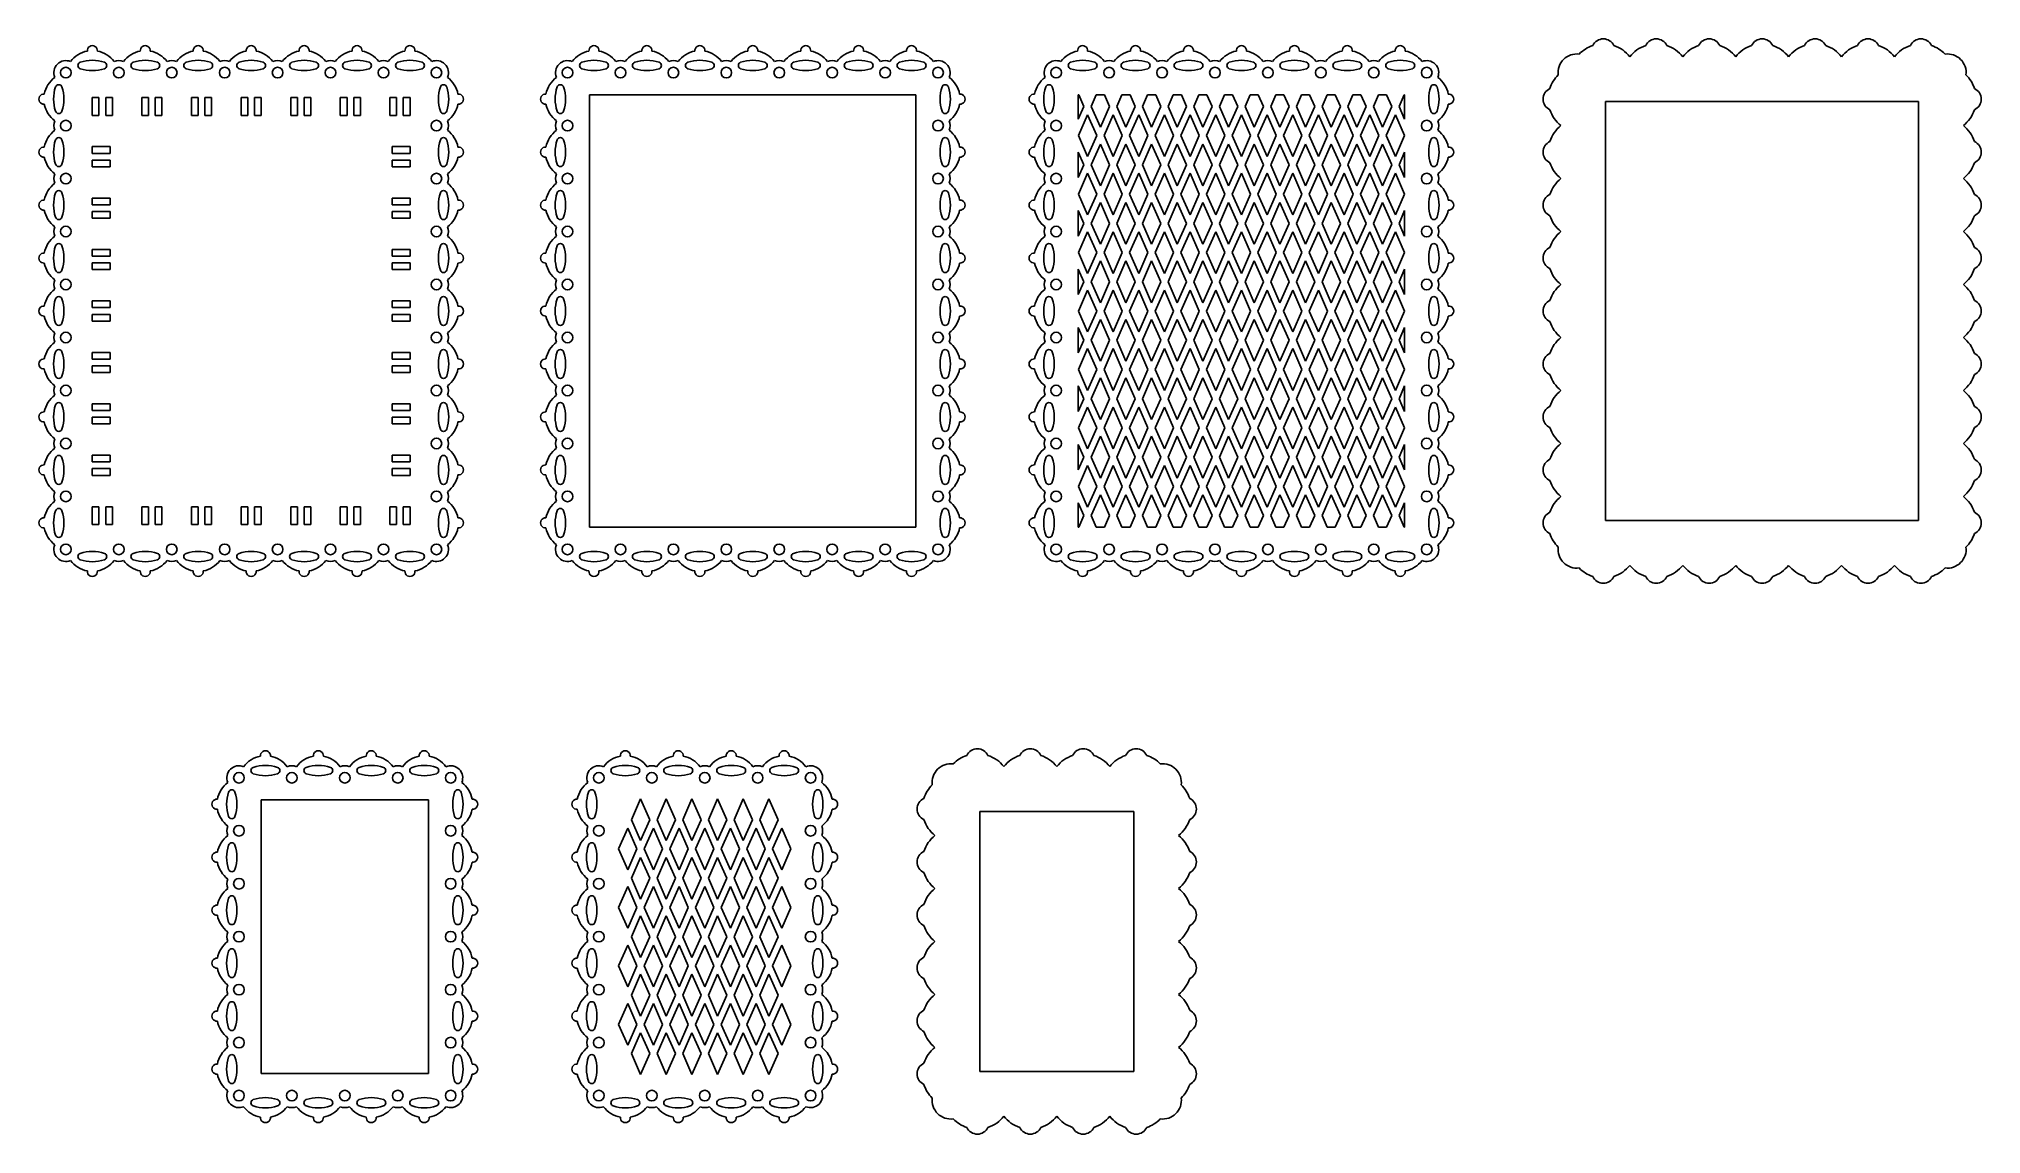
# Model space of a CAD drawing. Extents: x -1016 to -437, y -86 to 241.
import ezdxf

# ---------------------------------------------------------------- set-up
doc = ezdxf.new("R2010")
doc.units = 0
doc.layers.get('0').update_dxf_attribs({"linetype": 'CONTINUOUS'})

msp = doc.modelspace()

# ---------------------------------------------------------------- linework, layer by layer
for p, q in [((-1000.024875, 223.085104), (-1000.024875, 217.785104)), ((-1000.024875, 223.085104), (-998.024875, 223.085104)), ((-998.024875, 223.085104), (-998.024875, 217.785104)), ((-996.024875, 223.085104), (-994.024875, 223.085104)), ((-996.024875, 223.085104), (-996.024875, 217.785104)), ((-994.024875, 223.085104), (-994.024875, 217.785104)), ((-985.24655, 223.085104), (-983.24655, 223.085104)), ((-985.24655, 223.085104), (-985.24655, 217.785104)), ((-983.24655, 223.085104), (-983.24655, 217.785104)), ((-981.24655, 223.085104), (-979.24655, 223.085104)), ((-981.24655, 223.085104), (-981.24655, 217.785104)), ((-979.24655, 223.085104), (-979.24655, 217.785104)), ((-970.462384, 223.085104), (-970.462384, 217.785104)), ((-970.462384, 223.085104), (-968.462384, 223.085104)), ((-968.462384, 223.085104), (-968.462384, 217.785104)), ((-966.462384, 223.085104), (-966.462384, 217.785104)), ((-966.462384, 223.085104), (-964.462384, 223.085104)), ((-964.462384, 223.085104), (-964.462384, 217.785104)), ((-955.678218, 223.085104), (-953.678218, 223.085104)), ((-955.678218, 223.085104), (-955.678218, 217.785104)), ((-953.678218, 223.085104), (-953.678218, 217.785104)), ((-951.678218, 223.085104), (-949.678218, 223.085104)), ((-951.678218, 223.085104), (-951.678218, 217.785104)), ((-949.678218, 223.085104), (-949.678218, 217.785104)), ((-938.882387, 223.085104), (-940.882387, 223.085104)), ((-940.882387, 223.085104), (-940.882387, 217.785104)), ((-938.882387, 223.085104), (-938.882387, 217.785104)), ((-934.882387, 223.085104), (-936.882387, 223.085104)), ((-936.882387, 223.085104), (-936.882387, 217.785104)), ((-934.882387, 223.085104), (-934.882387, 217.785104)), ((-926.098221, 223.085104), (-926.098221, 217.785104)), ((-924.098221, 223.085104), (-926.098221, 223.085104)), ((-924.098221, 223.085104), (-924.098221, 217.785104)), ((-922.098221, 223.085104), (-922.098221, 217.785104)), ((-920.098221, 223.085104), (-922.098221, 223.085104)), ((-920.098221, 223.085104), (-920.098221, 217.785104)), ((-909.319896, 223.085104), (-911.319896, 223.085104)), ((-911.319896, 223.085104), (-911.319896, 217.785104)), ((-909.319896, 223.085104), (-909.319896, 217.785104)), ((-905.319896, 223.085104), (-907.319896, 223.085104)), ((-907.319896, 223.085104), (-907.319896, 217.785104)), ((-905.319896, 223.085104), (-905.319896, 217.785104)), ((-851.805342, 223.91661), (-754.541537, 223.91661)), ((-851.805342, 223.91661), (-851.805342, 95.101554)), ((-754.541537, 223.91661), (-754.541537, 95.101554)), ((-706.176649, 223.91661), (-706.176649, 216.640965)), ((-706.176649, 223.91661), (-706.036149, 223.91661)), ((-706.176649, 216.640965), (-704.508771, 220.438748)), ((-704.508771, 220.438748), (-706.036149, 223.91661)), ((-702.324398, 220.438748), (-700.79702, 223.91661)), ((-699.593931, 214.221436), (-702.324398, 220.438748)), ((-700.79702, 223.91661), (-698.390842, 223.91661)), ((-699.593931, 214.221436), (-696.863465, 220.438748)), ((-696.863465, 220.438748), (-698.390842, 223.91661)), ((-694.679092, 220.438748), (-693.151714, 223.91661)), ((-691.948625, 214.221436), (-694.679092, 220.438748)), ((-693.151714, 223.91661), (-690.745536, 223.91661)), ((-691.948625, 214.221436), (-689.218159, 220.438748)), ((-689.218159, 220.438748), (-690.745536, 223.91661)), ((-687.033785, 220.438748), (-685.506408, 223.91661)), ((-684.303319, 214.221436), (-687.033785, 220.438748)), ((-685.506408, 223.91661), (-683.10023, 223.91661)), ((-684.303319, 214.221436), (-681.572852, 220.438748)), ((-681.572852, 220.438748), (-683.10023, 223.91661)), ((-679.388479, 220.438748), (-677.861102, 223.91661)), ((-676.658013, 214.221436), (-679.388479, 220.438748)), ((-677.861102, 223.91661), (-675.454924, 223.91661)), ((-676.658013, 214.221436), (-673.927546, 220.438748)), ((-673.927546, 220.438748), (-675.454924, 223.91661)), ((-671.743173, 220.438748), (-670.215795, 223.91661)), ((-669.012706, 214.221436), (-671.743173, 220.438748)), ((-670.215795, 223.91661), (-667.809617, 223.91661)), ((-669.012706, 214.221436), (-666.28224, 220.438748)), ((-666.28224, 220.438748), (-667.809617, 223.91661)), ((-664.097867, 220.438748), (-662.570489, 223.91661)), ((-661.3674, 214.221436), (-664.097867, 220.438748)), ((-662.570489, 223.91661), (-660.164311, 223.91661)), ((-661.3674, 214.221436), (-658.636934, 220.438748)), ((-658.636934, 220.438748), (-660.164311, 223.91661)), ((-656.45256, 220.438748), (-654.925183, 223.91661)), ((-653.722094, 214.221436), (-656.45256, 220.438748)), ((-654.925183, 223.91661), (-652.519005, 223.91661)), ((-653.722094, 214.221436), (-650.991627, 220.438748)), ((-650.991627, 220.438748), (-652.519005, 223.91661)), ((-648.807254, 220.438748), (-647.279876, 223.91661)), ((-646.076787, 214.221436), (-648.807254, 220.438748)), ((-647.279876, 223.91661), (-644.873699, 223.91661)), ((-646.076787, 214.221436), (-643.346321, 220.438748)), ((-643.346321, 220.438748), (-644.873699, 223.91661)), ((-641.161948, 220.438748), (-639.63457, 223.91661)), ((-638.431481, 214.221436), (-641.161948, 220.438748)), ((-639.63457, 223.91661), (-637.228392, 223.91661)), ((-638.431481, 214.221436), (-635.701015, 220.438748)), ((-635.701015, 220.438748), (-637.228392, 223.91661)), ((-633.516641, 220.438748), (-631.989264, 223.91661)), ((-630.786175, 214.221436), (-633.516641, 220.438748)), ((-631.989264, 223.91661), (-629.583086, 223.91661)), ((-630.786175, 214.221436), (-628.055708, 220.438748)), ((-628.055708, 220.438748), (-629.583086, 223.91661)), ((-625.871335, 220.438748), (-624.343958, 223.91661)), ((-623.140869, 214.221436), (-625.871335, 220.438748)), ((-624.343958, 223.91661), (-621.93778, 223.91661)), ((-623.140869, 214.221436), (-620.410402, 220.438748)), ((-620.410402, 220.438748), (-621.93778, 223.91661)), ((-618.226029, 220.438748), (-616.698651, 223.91661)), ((-615.495562, 214.221436), (-618.226029, 220.438748)), ((-616.698651, 223.91661), (-614.292473, 223.91661)), ((-615.495562, 214.221436), (-612.765096, 220.438748)), ((-612.765096, 220.438748), (-614.292473, 223.91661)), ((-610.580723, 220.438748), (-609.053345, 223.91661)), ((-608.912844, 216.640965), (-610.580723, 220.438748)), ((-609.053345, 223.91661), (-608.912844, 223.91661)), ((-608.912844, 223.91661), (-608.912844, 216.640965)), ((-548.995386, 221.91661), (-455.731581, 221.91661)), ((-548.995386, 221.91661), (-548.995386, 97.101554)), ((-455.731581, 221.91661), (-455.731581, 97.101554)), ((-1000.024875, 217.785104), (-998.024875, 217.785104)), ((-996.024875, 217.785104), (-994.024875, 217.785104)), ((-985.24655, 217.785104), (-983.24655, 217.785104)), ((-981.24655, 217.785104), (-979.24655, 217.785104)), ((-970.462384, 217.785104), (-968.462384, 217.785104)), ((-966.462384, 217.785104), (-964.462384, 217.785104)), ((-955.678218, 217.785104), (-953.678218, 217.785104)), ((-951.678218, 217.785104), (-949.678218, 217.785104)), ((-938.882387, 217.785104), (-940.882387, 217.785104)), ((-934.882387, 217.785104), (-936.882387, 217.785104)), ((-924.098221, 217.785104), (-926.098221, 217.785104)), ((-920.098221, 217.785104), (-922.098221, 217.785104)), ((-909.319896, 217.785104), (-911.319896, 217.785104)), ((-905.319896, 217.785104), (-907.319896, 217.785104)), ((-703.416585, 217.951823), (-706.147051, 211.73451)), ((-703.416585, 217.951823), (-700.686118, 211.73451)), ((-695.771278, 217.951823), (-698.501745, 211.73451)), ((-695.771278, 217.951823), (-693.040812, 211.73451)), ((-688.125972, 217.951823), (-690.856439, 211.73451)), ((-688.125972, 217.951823), (-685.395505, 211.73451)), ((-680.480666, 217.951823), (-683.211132, 211.73451)), ((-680.480666, 217.951823), (-677.750199, 211.73451)), ((-672.835359, 217.951823), (-675.565826, 211.73451)), ((-672.835359, 217.951823), (-670.104893, 211.73451)), ((-665.190053, 217.951823), (-667.92052, 211.73451)), ((-665.190053, 217.951823), (-662.459587, 211.73451)), ((-657.544747, 217.951823), (-660.275213, 211.73451)), ((-657.544747, 217.951823), (-654.81428, 211.73451)), ((-649.899441, 217.951823), (-652.629907, 211.73451)), ((-649.899441, 217.951823), (-647.168974, 211.73451)), ((-642.254134, 217.951823), (-644.984601, 211.73451)), ((-642.254134, 217.951823), (-639.523668, 211.73451)), ((-634.608828, 217.951823), (-637.339295, 211.73451)), ((-634.608828, 217.951823), (-631.878362, 211.73451)), ((-626.963522, 217.951823), (-629.693988, 211.73451)), ((-626.963522, 217.951823), (-624.233055, 211.73451)), ((-619.318216, 217.951823), (-622.048682, 211.73451)), ((-619.318216, 217.951823), (-616.587749, 211.73451)), ((-611.672909, 217.951823), (-614.403376, 211.73451)), ((-611.672909, 217.951823), (-608.942443, 211.73451)), ((-1000.024875, 208.457404), (-994.724875, 208.457404)), ((-1000.024875, 208.457404), (-1000.024875, 206.457404)), ((-994.724875, 208.457404), (-994.724875, 206.457404)), ((-905.319896, 208.457404), (-910.619896, 208.457404)), ((-910.619896, 208.457404), (-910.619896, 206.457404)), ((-905.319896, 208.457404), (-905.319896, 206.457404)), ((-706.147051, 211.73451), (-703.416585, 205.517197)), ((-700.686118, 211.73451), (-703.416585, 205.517197)), ((-699.593931, 209.247585), (-702.324398, 203.030272)), ((-699.593931, 209.247585), (-696.863465, 203.030272)), ((-698.501745, 211.73451), (-695.771278, 205.517197)), ((-693.040812, 211.73451), (-695.771278, 205.517197)), ((-691.948625, 209.247585), (-694.679092, 203.030272)), ((-691.948625, 209.247585), (-689.218159, 203.030272)), ((-690.856439, 211.73451), (-688.125972, 205.517197)), ((-685.395505, 211.73451), (-688.125972, 205.517197)), ((-684.303319, 209.247585), (-687.033785, 203.030272)), ((-684.303319, 209.247585), (-681.572852, 203.030272)), ((-683.211132, 211.73451), (-680.480666, 205.517197)), ((-677.750199, 211.73451), (-680.480666, 205.517197)), ((-676.658013, 209.247585), (-679.388479, 203.030272)), ((-676.658013, 209.247585), (-673.927546, 203.030272)), ((-675.565826, 211.73451), (-672.835359, 205.517197)), ((-670.104893, 211.73451), (-672.835359, 205.517197)), ((-669.012706, 209.247585), (-671.743173, 203.030272)), ((-669.012706, 209.247585), (-666.28224, 203.030272)), ((-667.92052, 211.73451), (-665.190053, 205.517197)), ((-662.459587, 211.73451), (-665.190053, 205.517197)), ((-661.3674, 209.247585), (-664.097867, 203.030272)), ((-661.3674, 209.247585), (-658.636934, 203.030272)), ((-660.275213, 211.73451), (-657.544747, 205.517197)), ((-654.81428, 211.73451), (-657.544747, 205.517197)), ((-653.722094, 209.247585), (-656.45256, 203.030272)), ((-653.722094, 209.247585), (-650.991627, 203.030272)), ((-652.629907, 211.73451), (-649.899441, 205.517197)), ((-647.168974, 211.73451), (-649.899441, 205.517197)), ((-646.076787, 209.247585), (-648.807254, 203.030272)), ((-646.076787, 209.247585), (-643.346321, 203.030272)), ((-644.984601, 211.73451), (-642.254134, 205.517197)), ((-639.523668, 211.73451), (-642.254134, 205.517197)), ((-638.431481, 209.247585), (-641.161948, 203.030272)), ((-638.431481, 209.247585), (-635.701015, 203.030272)), ((-637.339295, 211.73451), (-634.608828, 205.517197)), ((-631.878362, 211.73451), (-634.608828, 205.517197)), ((-630.786175, 209.247585), (-633.516641, 203.030272)), ((-630.786175, 209.247585), (-628.055708, 203.030272)), ((-629.693988, 211.73451), (-626.963522, 205.517197)), ((-624.233055, 211.73451), (-626.963522, 205.517197)), ((-623.140869, 209.247585), (-625.871335, 203.030272)), ((-623.140869, 209.247585), (-620.410402, 203.030272)), ((-622.048682, 211.73451), (-619.318216, 205.517197)), ((-616.587749, 211.73451), (-619.318216, 205.517197)), ((-615.495562, 209.247585), (-618.226029, 203.030272)), ((-615.495562, 209.247585), (-612.765096, 203.030272)), ((-614.403376, 211.73451), (-611.672909, 205.517197)), ((-608.942443, 211.73451), (-611.672909, 205.517197)), ((-1000.024875, 206.457404), (-994.724875, 206.457404)), ((-1000.024875, 204.457404), (-994.724875, 204.457404)), ((-1000.024875, 204.457404), (-1000.024875, 202.457404)), ((-994.724875, 204.457404), (-994.724875, 202.457404)), ((-905.319896, 206.457404), (-910.619896, 206.457404)), ((-905.319896, 204.457404), (-910.619896, 204.457404)), ((-910.619896, 204.457404), (-910.619896, 202.457404)), ((-905.319896, 204.457404), (-905.319896, 202.457404)), ((-706.176649, 206.828056), (-704.508771, 203.030272)), ((-706.176649, 206.828056), (-706.176649, 199.232489)), ((-704.508771, 203.030272), (-706.176649, 199.232489)), ((-702.324398, 203.030272), (-699.593931, 196.812959)), ((-696.863465, 203.030272), (-699.593931, 196.812959)), ((-694.679092, 203.030272), (-691.948625, 196.812959)), ((-689.218159, 203.030272), (-691.948625, 196.812959)), ((-687.033785, 203.030272), (-684.303319, 196.812959)), ((-681.572852, 203.030272), (-684.303319, 196.812959)), ((-679.388479, 203.030272), (-676.658013, 196.812959)), ((-673.927546, 203.030272), (-676.658013, 196.812959)), ((-671.743173, 203.030272), (-669.012706, 196.812959)), ((-666.28224, 203.030272), (-669.012706, 196.812959)), ((-664.097867, 203.030272), (-661.3674, 196.812959)), ((-658.636934, 203.030272), (-661.3674, 196.812959)), ((-656.45256, 203.030272), (-653.722094, 196.812959)), ((-650.991627, 203.030272), (-653.722094, 196.812959)), ((-648.807254, 203.030272), (-646.076787, 196.812959)), ((-643.346321, 203.030272), (-646.076787, 196.812959)), ((-641.161948, 203.030272), (-638.431481, 196.812959)), ((-635.701015, 203.030272), (-638.431481, 196.812959)), ((-633.516641, 203.030272), (-630.786175, 196.812959)), ((-628.055708, 203.030272), (-630.786175, 196.812959)), ((-625.871335, 203.030272), (-623.140869, 196.812959)), ((-620.410402, 203.030272), (-623.140869, 196.812959)), ((-618.226029, 203.030272), (-615.495562, 196.812959)), ((-612.765096, 203.030272), (-615.495562, 196.812959)), ((-608.912844, 206.828056), (-610.580723, 203.030272)), ((-610.580723, 203.030272), (-608.912844, 199.232489)), ((-608.912844, 206.828056), (-608.912844, 199.232489)), ((-1000.024875, 202.457404), (-994.724875, 202.457404)), ((-905.319896, 202.457404), (-910.619896, 202.457404)), ((-703.416585, 200.543347), (-706.147051, 194.326034)), ((-703.416585, 200.543347), (-700.686118, 194.326034)), ((-695.771278, 200.543347), (-698.501745, 194.326034)), ((-695.771278, 200.543347), (-693.040812, 194.326034)), ((-688.125972, 200.543347), (-690.856439, 194.326034)), ((-688.125972, 200.543347), (-685.395505, 194.326034)), ((-680.480666, 200.543347), (-683.211132, 194.326034)), ((-680.480666, 200.543347), (-677.750199, 194.326034)), ((-672.835359, 200.543347), (-675.565826, 194.326034)), ((-672.835359, 200.543347), (-670.104893, 194.326034)), ((-665.190053, 200.543347), (-667.92052, 194.326034)), ((-665.190053, 200.543347), (-662.459587, 194.326034)), ((-657.544747, 200.543347), (-660.275213, 194.326034)), ((-657.544747, 200.543347), (-654.81428, 194.326034)), ((-649.899441, 200.543347), (-652.629907, 194.326034)), ((-649.899441, 200.543347), (-647.168974, 194.326034)), ((-642.254134, 200.543347), (-644.984601, 194.326034)), ((-642.254134, 200.543347), (-639.523668, 194.326034)), ((-634.608828, 200.543347), (-637.339295, 194.326034)), ((-634.608828, 200.543347), (-631.878362, 194.326034)), ((-626.963522, 200.543347), (-629.693988, 194.326034)), ((-626.963522, 200.543347), (-624.233055, 194.326034)), ((-619.318216, 200.543347), (-622.048682, 194.326034)), ((-619.318216, 200.543347), (-616.587749, 194.326034)), ((-611.672909, 200.543347), (-614.403376, 194.326034)), ((-611.672909, 200.543347), (-608.942443, 194.326034)), ((-1000.024875, 193.149078), (-994.724875, 193.149078)), ((-1000.024875, 193.149078), (-1000.024875, 191.149078)), ((-1000.024875, 191.149078), (-994.724875, 191.149078)), ((-994.724875, 193.149078), (-994.724875, 191.149078)), ((-905.319896, 193.149078), (-910.619896, 193.149078)), ((-910.619896, 193.149078), (-910.619896, 191.149078)), ((-905.319896, 191.149078), (-910.619896, 191.149078)), ((-905.319896, 193.149078), (-905.319896, 191.149078)), ((-706.147051, 194.326034), (-703.416585, 188.108721)), ((-700.686118, 194.326034), (-703.416585, 188.108721)), ((-699.593931, 191.839109), (-702.324398, 185.621796)), ((-699.593931, 191.839109), (-696.863465, 185.621796)), ((-698.501745, 194.326034), (-695.771278, 188.108721)), ((-693.040812, 194.326034), (-695.771278, 188.108721)), ((-691.948625, 191.839109), (-694.679092, 185.621796)), ((-691.948625, 191.839109), (-689.218159, 185.621796)), ((-690.856439, 194.326034), (-688.125972, 188.108721)), ((-685.395505, 194.326034), (-688.125972, 188.108721)), ((-684.303319, 191.839109), (-687.033785, 185.621796)), ((-684.303319, 191.839109), (-681.572852, 185.621796)), ((-683.211132, 194.326034), (-680.480666, 188.108721)), ((-677.750199, 194.326034), (-680.480666, 188.108721)), ((-676.658013, 191.839109), (-679.388479, 185.621796)), ((-676.658013, 191.839109), (-673.927546, 185.621796)), ((-675.565826, 194.326034), (-672.835359, 188.108721)), ((-670.104893, 194.326034), (-672.835359, 188.108721)), ((-669.012706, 191.839109), (-671.743173, 185.621796)), ((-669.012706, 191.839109), (-666.28224, 185.621796)), ((-667.92052, 194.326034), (-665.190053, 188.108721)), ((-662.459587, 194.326034), (-665.190053, 188.108721)), ((-661.3674, 191.839109), (-664.097867, 185.621796)), ((-661.3674, 191.839109), (-658.636934, 185.621796)), ((-660.275213, 194.326034), (-657.544747, 188.108721)), ((-654.81428, 194.326034), (-657.544747, 188.108721)), ((-653.722094, 191.839109), (-656.45256, 185.621796)), ((-653.722094, 191.839109), (-650.991627, 185.621796)), ((-652.629907, 194.326034), (-649.899441, 188.108721)), ((-647.168974, 194.326034), (-649.899441, 188.108721)), ((-646.076787, 191.839109), (-648.807254, 185.621796)), ((-646.076787, 191.839109), (-643.346321, 185.621796)), ((-644.984601, 194.326034), (-642.254134, 188.108721)), ((-639.523668, 194.326034), (-642.254134, 188.108721)), ((-638.431481, 191.839109), (-641.161948, 185.621796)), ((-638.431481, 191.839109), (-635.701015, 185.621796)), ((-637.339295, 194.326034), (-634.608828, 188.108721)), ((-631.878362, 194.326034), (-634.608828, 188.108721)), ((-630.786175, 191.839109), (-633.516641, 185.621796)), ((-630.786175, 191.839109), (-628.055708, 185.621796)), ((-629.693988, 194.326034), (-626.963522, 188.108721)), ((-624.233055, 194.326034), (-626.963522, 188.108721)), ((-623.140869, 191.839109), (-625.871335, 185.621796)), ((-623.140869, 191.839109), (-620.410402, 185.621796)), ((-622.048682, 194.326034), (-619.318216, 188.108721)), ((-616.587749, 194.326034), (-619.318216, 188.108721)), ((-615.495562, 191.839109), (-618.226029, 185.621796)), ((-615.495562, 191.839109), (-612.765096, 185.621796)), ((-614.403376, 194.326034), (-611.672909, 188.108721)), ((-608.942443, 194.326034), (-611.672909, 188.108721)), ((-1000.024875, 189.149078), (-994.724875, 189.149078)), ((-1000.024875, 189.149078), (-1000.024875, 187.149078)), ((-1000.024875, 187.149078), (-994.724875, 187.149078)), ((-994.724875, 189.149078), (-994.724875, 187.149078)), ((-905.319896, 189.149078), (-910.619896, 189.149078)), ((-910.619896, 189.149078), (-910.619896, 187.149078)), ((-905.319896, 187.149078), (-910.619896, 187.149078)), ((-905.319896, 189.149078), (-905.319896, 187.149078)), ((-706.176649, 189.41958), (-704.508771, 185.621796)), ((-706.176649, 189.41958), (-706.176649, 181.824013)), ((-704.508771, 185.621796), (-706.176649, 181.824013)), ((-702.324398, 185.621796), (-699.593931, 179.404483)), ((-696.863465, 185.621796), (-699.593931, 179.404483)), ((-694.679092, 185.621796), (-691.948625, 179.404483)), ((-689.218159, 185.621796), (-691.948625, 179.404483)), ((-687.033785, 185.621796), (-684.303319, 179.404483)), ((-681.572852, 185.621796), (-684.303319, 179.404483)), ((-679.388479, 185.621796), (-676.658013, 179.404483)), ((-673.927546, 185.621796), (-676.658013, 179.404483)), ((-671.743173, 185.621796), (-669.012706, 179.404483)), ((-666.28224, 185.621796), (-669.012706, 179.404483)), ((-664.097867, 185.621796), (-661.3674, 179.404483)), ((-658.636934, 185.621796), (-661.3674, 179.404483)), ((-656.45256, 185.621796), (-653.722094, 179.404483)), ((-650.991627, 185.621796), (-653.722094, 179.404483)), ((-648.807254, 185.621796), (-646.076787, 179.404483)), ((-643.346321, 185.621796), (-646.076787, 179.404483)), ((-641.161948, 185.621796), (-638.431481, 179.404483)), ((-635.701015, 185.621796), (-638.431481, 179.404483)), ((-633.516641, 185.621796), (-630.786175, 179.404483)), ((-628.055708, 185.621796), (-630.786175, 179.404483)), ((-625.871335, 185.621796), (-623.140869, 179.404483)), ((-620.410402, 185.621796), (-623.140869, 179.404483)), ((-618.226029, 185.621796), (-615.495562, 179.404483)), ((-612.765096, 185.621796), (-615.495562, 179.404483)), ((-608.912844, 189.41958), (-610.580723, 185.621796)), ((-610.580723, 185.621796), (-608.912844, 181.824013)), ((-608.912844, 189.41958), (-608.912844, 181.824013)), ((-703.416585, 183.134871), (-706.147051, 176.917558)), ((-703.416585, 183.134871), (-700.686118, 176.917558)), ((-695.771278, 183.134871), (-698.501745, 176.917558)), ((-695.771278, 183.134871), (-693.040812, 176.917558)), ((-688.125972, 183.134871), (-690.856439, 176.917558)), ((-688.125972, 183.134871), (-685.395505, 176.917558)), ((-680.480666, 183.134871), (-683.211132, 176.917558)), ((-680.480666, 183.134871), (-677.750199, 176.917558)), ((-672.835359, 183.134871), (-675.565826, 176.917558)), ((-672.835359, 183.134871), (-670.104893, 176.917558)), ((-665.190053, 183.134871), (-667.92052, 176.917558)), ((-665.190053, 183.134871), (-662.459587, 176.917558)), ((-657.544747, 183.134871), (-660.275213, 176.917558)), ((-657.544747, 183.134871), (-654.81428, 176.917558)), ((-649.899441, 183.134871), (-652.629907, 176.917558)), ((-649.899441, 183.134871), (-647.168974, 176.917558)), ((-642.254134, 183.134871), (-644.984601, 176.917558)), ((-642.254134, 183.134871), (-639.523668, 176.917558)), ((-634.608828, 183.134871), (-637.339295, 176.917558)), ((-634.608828, 183.134871), (-631.878362, 176.917558)), ((-626.963522, 183.134871), (-629.693988, 176.917558)), ((-626.963522, 183.134871), (-624.233055, 176.917558)), ((-619.318216, 183.134871), (-622.048682, 176.917558)), ((-619.318216, 183.134871), (-616.587749, 176.917558)), ((-611.672909, 183.134871), (-614.403376, 176.917558)), ((-611.672909, 183.134871), (-608.942443, 176.917558)), ((-1000.024875, 177.840753), (-1000.024875, 175.840753)), ((-1000.024875, 177.840753), (-994.724875, 177.840753)), ((-1000.024875, 175.840753), (-994.724875, 175.840753)), ((-1000.024875, 173.840753), (-1000.024875, 171.840753)), ((-1000.024875, 173.840753), (-994.724875, 173.840753)), ((-994.724875, 177.840753), (-994.724875, 175.840753)), ((-994.724875, 173.840753), (-994.724875, 171.840753)), ((-905.319896, 177.840753), (-910.619896, 177.840753)), ((-910.619896, 177.840753), (-910.619896, 175.840753)), ((-905.319896, 175.840753), (-910.619896, 175.840753)), ((-905.319896, 173.840753), (-910.619896, 173.840753)), ((-910.619896, 173.840753), (-910.619896, 171.840753)), ((-905.319896, 177.840753), (-905.319896, 175.840753)), ((-905.319896, 173.840753), (-905.319896, 171.840753)), ((-706.147051, 176.917558), (-703.416585, 170.700245)), ((-700.686118, 176.917558), (-703.416585, 170.700245)), ((-699.593931, 174.430633), (-702.324398, 168.21332)), ((-699.593931, 174.430633), (-696.863465, 168.21332)), ((-698.501745, 176.917558), (-695.771278, 170.700245)), ((-693.040812, 176.917558), (-695.771278, 170.700245)), ((-691.948625, 174.430633), (-694.679092, 168.21332)), ((-691.948625, 174.430633), (-689.218159, 168.21332)), ((-690.856439, 176.917558), (-688.125972, 170.700245)), ((-685.395505, 176.917558), (-688.125972, 170.700245)), ((-684.303319, 174.430633), (-687.033785, 168.21332)), ((-684.303319, 174.430633), (-681.572852, 168.21332)), ((-683.211132, 176.917558), (-680.480666, 170.700245)), ((-677.750199, 176.917558), (-680.480666, 170.700245)), ((-676.658013, 174.430633), (-679.388479, 168.21332)), ((-676.658013, 174.430633), (-673.927546, 168.21332)), ((-675.565826, 176.917558), (-672.835359, 170.700245)), ((-670.104893, 176.917558), (-672.835359, 170.700245)), ((-669.012706, 174.430633), (-671.743173, 168.21332)), ((-669.012706, 174.430633), (-666.28224, 168.21332)), ((-667.92052, 176.917558), (-665.190053, 170.700245)), ((-662.459587, 176.917558), (-665.190053, 170.700245)), ((-661.3674, 174.430633), (-664.097867, 168.21332)), ((-661.3674, 174.430633), (-658.636934, 168.21332)), ((-660.275213, 176.917558), (-657.544747, 170.700245)), ((-654.81428, 176.917558), (-657.544747, 170.700245)), ((-653.722094, 174.430633), (-656.45256, 168.21332)), ((-653.722094, 174.430633), (-650.991627, 168.21332)), ((-652.629907, 176.917558), (-649.899441, 170.700245)), ((-647.168974, 176.917558), (-649.899441, 170.700245)), ((-646.076787, 174.430633), (-648.807254, 168.21332)), ((-646.076787, 174.430633), (-643.346321, 168.21332)), ((-644.984601, 176.917558), (-642.254134, 170.700245)), ((-639.523668, 176.917558), (-642.254134, 170.700245)), ((-638.431481, 174.430633), (-641.161948, 168.21332)), ((-638.431481, 174.430633), (-635.701015, 168.21332)), ((-637.339295, 176.917558), (-634.608828, 170.700245)), ((-631.878362, 176.917558), (-634.608828, 170.700245)), ((-630.786175, 174.430633), (-633.516641, 168.21332)), ((-630.786175, 174.430633), (-628.055708, 168.21332)), ((-629.693988, 176.917558), (-626.963522, 170.700245)), ((-624.233055, 176.917558), (-626.963522, 170.700245)), ((-623.140869, 174.430633), (-625.871335, 168.21332)), ((-623.140869, 174.430633), (-620.410402, 168.21332)), ((-622.048682, 176.917558), (-619.318216, 170.700245)), ((-616.587749, 176.917558), (-619.318216, 170.700245)), ((-615.495562, 174.430633), (-618.226029, 168.21332)), ((-615.495562, 174.430633), (-612.765096, 168.21332)), ((-614.403376, 176.917558), (-611.672909, 170.700245)), ((-608.942443, 176.917558), (-611.672909, 170.700245)), ((-1000.024875, 171.840753), (-994.724875, 171.840753)), ((-905.319896, 171.840753), (-910.619896, 171.840753)), ((-706.176649, 172.011104), (-704.508771, 168.21332)), ((-706.176649, 172.011104), (-706.176649, 164.415536)), ((-704.508771, 168.21332), (-706.176649, 164.415536)), ((-702.324398, 168.21332), (-699.593931, 161.996007)), ((-696.863465, 168.21332), (-699.593931, 161.996007)), ((-694.679092, 168.21332), (-691.948625, 161.996007)), ((-689.218159, 168.21332), (-691.948625, 161.996007)), ((-687.033785, 168.21332), (-684.303319, 161.996007)), ((-681.572852, 168.21332), (-684.303319, 161.996007)), ((-679.388479, 168.21332), (-676.658013, 161.996007)), ((-673.927546, 168.21332), (-676.658013, 161.996007)), ((-671.743173, 168.21332), (-669.012706, 161.996007)), ((-666.28224, 168.21332), (-669.012706, 161.996007)), ((-664.097867, 168.21332), (-661.3674, 161.996007)), ((-658.636934, 168.21332), (-661.3674, 161.996007)), ((-656.45256, 168.21332), (-653.722094, 161.996007)), ((-650.991627, 168.21332), (-653.722094, 161.996007)), ((-648.807254, 168.21332), (-646.076787, 161.996007)), ((-643.346321, 168.21332), (-646.076787, 161.996007)), ((-641.161948, 168.21332), (-638.431481, 161.996007)), ((-635.701015, 168.21332), (-638.431481, 161.996007)), ((-633.516641, 168.21332), (-630.786175, 161.996007)), ((-628.055708, 168.21332), (-630.786175, 161.996007)), ((-625.871335, 168.21332), (-623.140869, 161.996007)), ((-620.410402, 168.21332), (-623.140869, 161.996007)), ((-618.226029, 168.21332), (-615.495562, 161.996007)), ((-612.765096, 168.21332), (-615.495562, 161.996007)), ((-608.912844, 172.011104), (-610.580723, 168.21332)), ((-610.580723, 168.21332), (-608.912844, 164.415536)), ((-608.912844, 172.011104), (-608.912844, 164.415536)), ((-1000.024875, 162.509082), (-994.724875, 162.509082)), ((-1000.024875, 160.509082), (-1000.024875, 162.509082)), ((-994.724875, 160.509082), (-994.724875, 162.509082)), ((-905.319896, 162.509082), (-910.619896, 162.509082)), ((-910.619896, 160.509082), (-910.619896, 162.509082)), ((-905.319896, 160.509082), (-905.319896, 162.509082)), ((-703.416585, 165.726395), (-706.147051, 159.509082)), ((-703.416585, 165.726395), (-700.686118, 159.509082)), ((-695.771278, 165.726395), (-698.501745, 159.509082)), ((-695.771278, 165.726395), (-693.040812, 159.509082)), ((-688.125972, 165.726395), (-690.856439, 159.509082)), ((-688.125972, 165.726395), (-685.395505, 159.509082)), ((-680.480666, 165.726395), (-683.211132, 159.509082)), ((-680.480666, 165.726395), (-677.750199, 159.509082)), ((-672.835359, 165.726395), (-675.565826, 159.509082)), ((-672.835359, 165.726395), (-670.104893, 159.509082)), ((-665.190053, 165.726395), (-667.92052, 159.509082)), ((-665.190053, 165.726395), (-662.459587, 159.509082)), ((-657.544747, 165.726395), (-660.275213, 159.509082)), ((-657.544747, 165.726395), (-654.81428, 159.509082)), ((-649.899441, 165.726395), (-652.629907, 159.509082)), ((-649.899441, 165.726395), (-647.168974, 159.509082)), ((-642.254134, 165.726395), (-644.984601, 159.509082)), ((-642.254134, 165.726395), (-639.523668, 159.509082)), ((-634.608828, 165.726395), (-637.339295, 159.509082)), ((-634.608828, 165.726395), (-631.878362, 159.509082)), ((-626.963522, 165.726395), (-629.693988, 159.509082)), ((-626.963522, 165.726395), (-624.233055, 159.509082)), ((-619.318216, 165.726395), (-622.048682, 159.509082)), ((-619.318216, 165.726395), (-616.587749, 159.509082)), ((-611.672909, 165.726395), (-614.403376, 159.509082)), ((-611.672909, 165.726395), (-608.942443, 159.509082)), ((-1000.024875, 160.509082), (-994.724875, 160.509082)), ((-1000.024875, 158.509082), (-994.724875, 158.509082)), ((-1000.024875, 156.509082), (-1000.024875, 158.509082)), ((-1000.024875, 156.509082), (-994.724875, 156.509082)), ((-994.724875, 156.509082), (-994.724875, 158.509082)), ((-905.319896, 160.509082), (-910.619896, 160.509082)), ((-905.319896, 158.509082), (-910.619896, 158.509082)), ((-910.619896, 156.509082), (-910.619896, 158.509082)), ((-905.319896, 156.509082), (-910.619896, 156.509082)), ((-905.319896, 156.509082), (-905.319896, 158.509082)), ((-706.147051, 159.509082), (-703.416585, 153.291769)), ((-700.686118, 159.509082), (-703.416585, 153.291769)), ((-699.593931, 157.022157), (-702.324398, 150.804844)), ((-699.593931, 157.022157), (-696.863465, 150.804844)), ((-698.501745, 159.509082), (-695.771278, 153.291769)), ((-693.040812, 159.509082), (-695.771278, 153.291769)), ((-691.948625, 157.022157), (-694.679092, 150.804844)), ((-691.948625, 157.022157), (-689.218159, 150.804844)), ((-690.856439, 159.509082), (-688.125972, 153.291769)), ((-685.395505, 159.509082), (-688.125972, 153.291769)), ((-684.303319, 157.022157), (-687.033785, 150.804844)), ((-684.303319, 157.022157), (-681.572852, 150.804844)), ((-683.211132, 159.509082), (-680.480666, 153.291769)), ((-677.750199, 159.509082), (-680.480666, 153.291769)), ((-676.658013, 157.022157), (-679.388479, 150.804844)), ((-676.658013, 157.022157), (-673.927546, 150.804844)), ((-675.565826, 159.509082), (-672.835359, 153.291769)), ((-670.104893, 159.509082), (-672.835359, 153.291769)), ((-669.012706, 157.022157), (-671.743173, 150.804844)), ((-669.012706, 157.022157), (-666.28224, 150.804844)), ((-667.92052, 159.509082), (-665.190053, 153.291769)), ((-662.459587, 159.509082), (-665.190053, 153.291769)), ((-661.3674, 157.022157), (-664.097867, 150.804844)), ((-661.3674, 157.022157), (-658.636934, 150.804844)), ((-660.275213, 159.509082), (-657.544747, 153.291769)), ((-654.81428, 159.509082), (-657.544747, 153.291769)), ((-653.722094, 157.022157), (-656.45256, 150.804844)), ((-653.722094, 157.022157), (-650.991627, 150.804844)), ((-652.629907, 159.509082), (-649.899441, 153.291769)), ((-647.168974, 159.509082), (-649.899441, 153.291769)), ((-646.076787, 157.022157), (-648.807254, 150.804844)), ((-646.076787, 157.022157), (-643.346321, 150.804844)), ((-644.984601, 159.509082), (-642.254134, 153.291769)), ((-639.523668, 159.509082), (-642.254134, 153.291769)), ((-638.431481, 157.022157), (-641.161948, 150.804844)), ((-638.431481, 157.022157), (-635.701015, 150.804844)), ((-637.339295, 159.509082), (-634.608828, 153.291769)), ((-631.878362, 159.509082), (-634.608828, 153.291769)), ((-630.786175, 157.022157), (-633.516641, 150.804844)), ((-630.786175, 157.022157), (-628.055708, 150.804844)), ((-629.693988, 159.509082), (-626.963522, 153.291769)), ((-624.233055, 159.509082), (-626.963522, 153.291769)), ((-623.140869, 157.022157), (-625.871335, 150.804844)), ((-623.140869, 157.022157), (-620.410402, 150.804844)), ((-622.048682, 159.509082), (-619.318216, 153.291769)), ((-616.587749, 159.509082), (-619.318216, 153.291769)), ((-615.495562, 157.022157), (-618.226029, 150.804844)), ((-615.495562, 157.022157), (-612.765096, 150.804844)), ((-614.403376, 159.509082), (-611.672909, 153.291769)), ((-608.942443, 159.509082), (-611.672909, 153.291769)), ((-706.176649, 154.602628), (-704.508771, 150.804844)), ((-706.176649, 154.602628), (-706.176649, 147.00706)), ((-704.508771, 150.804844), (-706.176649, 147.00706)), ((-702.324398, 150.804844), (-699.593931, 144.587531)), ((-696.863465, 150.804844), (-699.593931, 144.587531)), ((-694.679092, 150.804844), (-691.948625, 144.587531)), ((-689.218159, 150.804844), (-691.948625, 144.587531)), ((-687.033785, 150.804844), (-684.303319, 144.587531)), ((-681.572852, 150.804844), (-684.303319, 144.587531)), ((-679.388479, 150.804844), (-676.658013, 144.587531)), ((-673.927546, 150.804844), (-676.658013, 144.587531)), ((-671.743173, 150.804844), (-669.012706, 144.587531)), ((-666.28224, 150.804844), (-669.012706, 144.587531)), ((-664.097867, 150.804844), (-661.3674, 144.587531)), ((-658.636934, 150.804844), (-661.3674, 144.587531)), ((-656.45256, 150.804844), (-653.722094, 144.587531)), ((-650.991627, 150.804844), (-653.722094, 144.587531)), ((-648.807254, 150.804844), (-646.076787, 144.587531)), ((-643.346321, 150.804844), (-646.076787, 144.587531)), ((-641.161948, 150.804844), (-638.431481, 144.587531)), ((-635.701015, 150.804844), (-638.431481, 144.587531)), ((-633.516641, 150.804844), (-630.786175, 144.587531)), ((-628.055708, 150.804844), (-630.786175, 144.587531)), ((-625.871335, 150.804844), (-623.140869, 144.587531)), ((-620.410402, 150.804844), (-623.140869, 144.587531)), ((-618.226029, 150.804844), (-615.495562, 144.587531)), ((-612.765096, 150.804844), (-615.495562, 144.587531)), ((-608.912844, 154.602628), (-610.580723, 150.804844)), ((-610.580723, 150.804844), (-608.912844, 147.00706)), ((-608.912844, 154.602628), (-608.912844, 147.00706)), ((-1000.024875, 145.183252), (-1000.024875, 147.183252)), ((-1000.024875, 147.183252), (-994.724875, 147.183252)), ((-1000.024875, 145.183252), (-994.724875, 145.183252)), ((-994.724875, 145.183252), (-994.724875, 147.183252)), ((-910.619896, 145.183252), (-910.619896, 147.183252)), ((-905.319896, 147.183252), (-910.619896, 147.183252)), ((-905.319896, 145.183252), (-910.619896, 145.183252)), ((-905.319896, 145.183252), (-905.319896, 147.183252)), ((-703.416585, 148.317919), (-706.147051, 142.100606)), ((-703.416585, 148.317919), (-700.686118, 142.100606)), ((-695.771278, 148.317919), (-698.501745, 142.100606)), ((-695.771278, 148.317919), (-693.040812, 142.100606)), ((-688.125972, 148.317919), (-690.856439, 142.100606)), ((-688.125972, 148.317919), (-685.395505, 142.100606)), ((-680.480666, 148.317919), (-683.211132, 142.100606)), ((-680.480666, 148.317919), (-677.750199, 142.100606)), ((-672.835359, 148.317919), (-675.565826, 142.100606)), ((-672.835359, 148.317919), (-670.104893, 142.100606)), ((-665.190053, 148.317919), (-667.92052, 142.100606)), ((-665.190053, 148.317919), (-662.459587, 142.100606)), ((-657.544747, 148.317919), (-660.275213, 142.100606)), ((-657.544747, 148.317919), (-654.81428, 142.100606)), ((-649.899441, 148.317919), (-652.629907, 142.100606)), ((-649.899441, 148.317919), (-647.168974, 142.100606)), ((-642.254134, 148.317919), (-644.984601, 142.100606)), ((-642.254134, 148.317919), (-639.523668, 142.100606)), ((-634.608828, 148.317919), (-637.339295, 142.100606)), ((-634.608828, 148.317919), (-631.878362, 142.100606)), ((-626.963522, 148.317919), (-629.693988, 142.100606)), ((-626.963522, 148.317919), (-624.233055, 142.100606)), ((-619.318216, 148.317919), (-622.048682, 142.100606)), ((-619.318216, 148.317919), (-616.587749, 142.100606)), ((-611.672909, 148.317919), (-614.403376, 142.100606)), ((-611.672909, 148.317919), (-608.942443, 142.100606)), ((-1000.024875, 143.183252), (-994.724875, 143.183252)), ((-1000.024875, 141.183252), (-1000.024875, 143.183252)), ((-1000.024875, 141.183252), (-994.724875, 141.183252)), ((-994.724875, 141.183252), (-994.724875, 143.183252)), ((-905.319896, 143.183252), (-910.619896, 143.183252)), ((-910.619896, 141.183252), (-910.619896, 143.183252)), ((-905.319896, 141.183252), (-910.619896, 141.183252)), ((-905.319896, 141.183252), (-905.319896, 143.183252)), ((-706.147051, 142.100606), (-703.416585, 135.883293)), ((-700.686118, 142.100606), (-703.416585, 135.883293)), ((-699.593931, 139.613681), (-702.324398, 133.396368)), ((-699.593931, 139.613681), (-696.863465, 133.396368)), ((-698.501745, 142.100606), (-695.771278, 135.883293)), ((-693.040812, 142.100606), (-695.771278, 135.883293)), ((-691.948625, 139.613681), (-694.679092, 133.396368)), ((-691.948625, 139.613681), (-689.218159, 133.396368)), ((-690.856439, 142.100606), (-688.125972, 135.883293)), ((-685.395505, 142.100606), (-688.125972, 135.883293)), ((-684.303319, 139.613681), (-687.033785, 133.396368)), ((-684.303319, 139.613681), (-681.572852, 133.396368)), ((-683.211132, 142.100606), (-680.480666, 135.883293)), ((-677.750199, 142.100606), (-680.480666, 135.883293)), ((-676.658013, 139.613681), (-679.388479, 133.396368)), ((-676.658013, 139.613681), (-673.927546, 133.396368)), ((-675.565826, 142.100606), (-672.835359, 135.883293)), ((-670.104893, 142.100606), (-672.835359, 135.883293)), ((-669.012706, 139.613681), (-671.743173, 133.396368)), ((-669.012706, 139.613681), (-666.28224, 133.396368)), ((-667.92052, 142.100606), (-665.190053, 135.883293)), ((-662.459587, 142.100606), (-665.190053, 135.883293)), ((-661.3674, 139.613681), (-664.097867, 133.396368)), ((-661.3674, 139.613681), (-658.636934, 133.396368)), ((-660.275213, 142.100606), (-657.544747, 135.883293)), ((-654.81428, 142.100606), (-657.544747, 135.883293)), ((-653.722094, 139.613681), (-656.45256, 133.396368)), ((-653.722094, 139.613681), (-650.991627, 133.396368)), ((-652.629907, 142.100606), (-649.899441, 135.883293)), ((-647.168974, 142.100606), (-649.899441, 135.883293)), ((-646.076787, 139.613681), (-648.807254, 133.396368)), ((-646.076787, 139.613681), (-643.346321, 133.396368)), ((-644.984601, 142.100606), (-642.254134, 135.883293)), ((-639.523668, 142.100606), (-642.254134, 135.883293)), ((-638.431481, 139.613681), (-641.161948, 133.396368)), ((-638.431481, 139.613681), (-635.701015, 133.396368)), ((-637.339295, 142.100606), (-634.608828, 135.883293)), ((-631.878362, 142.100606), (-634.608828, 135.883293)), ((-630.786175, 139.613681), (-633.516641, 133.396368)), ((-630.786175, 139.613681), (-628.055708, 133.396368)), ((-629.693988, 142.100606), (-626.963522, 135.883293)), ((-624.233055, 142.100606), (-626.963522, 135.883293)), ((-623.140869, 139.613681), (-625.871335, 133.396368)), ((-623.140869, 139.613681), (-620.410402, 133.396368)), ((-622.048682, 142.100606), (-619.318216, 135.883293)), ((-616.587749, 142.100606), (-619.318216, 135.883293)), ((-615.495562, 139.613681), (-618.226029, 133.396368)), ((-615.495562, 139.613681), (-612.765096, 133.396368)), ((-614.403376, 142.100606), (-611.672909, 135.883293)), ((-608.942443, 142.100606), (-611.672909, 135.883293)), ((-706.176649, 137.194152), (-704.508771, 133.396368)), ((-706.176649, 137.194152), (-706.176649, 129.598584)), ((-704.508771, 133.396368), (-706.176649, 129.598584)), ((-702.324398, 133.396368), (-699.593931, 127.179055)), ((-696.863465, 133.396368), (-699.593931, 127.179055)), ((-694.679092, 133.396368), (-691.948625, 127.179055)), ((-689.218159, 133.396368), (-691.948625, 127.179055)), ((-687.033785, 133.396368), (-684.303319, 127.179055)), ((-681.572852, 133.396368), (-684.303319, 127.179055)), ((-679.388479, 133.396368), (-676.658013, 127.179055)), ((-673.927546, 133.396368), (-676.658013, 127.179055)), ((-671.743173, 133.396368), (-669.012706, 127.179055)), ((-666.28224, 133.396368), (-669.012706, 127.179055)), ((-664.097867, 133.396368), (-661.3674, 127.179055)), ((-658.636934, 133.396368), (-661.3674, 127.179055)), ((-656.45256, 133.396368), (-653.722094, 127.179055)), ((-650.991627, 133.396368), (-653.722094, 127.179055)), ((-648.807254, 133.396368), (-646.076787, 127.179055)), ((-643.346321, 133.396368), (-646.076787, 127.179055)), ((-641.161948, 133.396368), (-638.431481, 127.179055)), ((-635.701015, 133.396368), (-638.431481, 127.179055)), ((-633.516641, 133.396368), (-630.786175, 127.179055)), ((-628.055708, 133.396368), (-630.786175, 127.179055)), ((-625.871335, 133.396368), (-623.140869, 127.179055)), ((-620.410402, 133.396368), (-623.140869, 127.179055)), ((-618.226029, 133.396368), (-615.495562, 127.179055)), ((-612.765096, 133.396368), (-615.495562, 127.179055)), ((-608.912844, 137.194152), (-610.580723, 133.396368)), ((-610.580723, 133.396368), (-608.912844, 129.598584)), ((-608.912844, 137.194152), (-608.912844, 129.598584)), ((-1000.024875, 131.869086), (-994.724875, 131.869086)), ((-1000.024875, 129.869086), (-1000.024875, 131.869086)), ((-1000.024875, 129.869086), (-994.724875, 129.869086)), ((-1000.024875, 127.869086), (-994.724875, 127.869086)), ((-1000.024875, 125.869086), (-1000.024875, 127.869086)), ((-994.724875, 129.869086), (-994.724875, 131.869086)), ((-994.724875, 125.869086), (-994.724875, 127.869086)), ((-905.319896, 131.869086), (-910.619896, 131.869086)), ((-910.619896, 129.869086), (-910.619896, 131.869086)), ((-905.319896, 129.869086), (-910.619896, 129.869086)), ((-905.319896, 127.869086), (-910.619896, 127.869086)), ((-910.619896, 125.869086), (-910.619896, 127.869086)), ((-905.319896, 129.869086), (-905.319896, 131.869086)), ((-905.319896, 125.869086), (-905.319896, 127.869086)), ((-703.416585, 130.909443), (-706.147051, 124.69213)), ((-703.416585, 130.909443), (-700.686118, 124.69213)), ((-695.771278, 130.909443), (-698.501745, 124.69213)), ((-695.771278, 130.909443), (-693.040812, 124.69213)), ((-688.125972, 130.909443), (-690.856439, 124.69213)), ((-688.125972, 130.909443), (-685.395505, 124.69213)), ((-680.480666, 130.909443), (-683.211132, 124.69213)), ((-680.480666, 130.909443), (-677.750199, 124.69213)), ((-672.835359, 130.909443), (-675.565826, 124.69213)), ((-672.835359, 130.909443), (-670.104893, 124.69213)), ((-665.190053, 130.909443), (-667.92052, 124.69213)), ((-665.190053, 130.909443), (-662.459587, 124.69213)), ((-657.544747, 130.909443), (-660.275213, 124.69213)), ((-657.544747, 130.909443), (-654.81428, 124.69213)), ((-649.899441, 130.909443), (-652.629907, 124.69213)), ((-649.899441, 130.909443), (-647.168974, 124.69213)), ((-642.254134, 130.909443), (-644.984601, 124.69213)), ((-642.254134, 130.909443), (-639.523668, 124.69213)), ((-634.608828, 130.909443), (-637.339295, 124.69213)), ((-634.608828, 130.909443), (-631.878362, 124.69213)), ((-626.963522, 130.909443), (-629.693988, 124.69213)), ((-626.963522, 130.909443), (-624.233055, 124.69213)), ((-619.318216, 130.909443), (-622.048682, 124.69213)), ((-619.318216, 130.909443), (-616.587749, 124.69213)), ((-611.672909, 130.909443), (-614.403376, 124.69213)), ((-611.672909, 130.909443), (-608.942443, 124.69213)), ((-1000.024875, 125.869086), (-994.724875, 125.869086)), ((-905.319896, 125.869086), (-910.619896, 125.869086)), ((-706.147051, 124.69213), (-703.416585, 118.474817)), ((-700.686118, 124.69213), (-703.416585, 118.474817)), ((-699.593931, 122.205205), (-702.324398, 115.987892)), ((-699.593931, 122.205205), (-696.863465, 115.987892)), ((-698.501745, 124.69213), (-695.771278, 118.474817)), ((-693.040812, 124.69213), (-695.771278, 118.474817)), ((-691.948625, 122.205205), (-694.679092, 115.987892)), ((-691.948625, 122.205205), (-689.218159, 115.987892)), ((-690.856439, 124.69213), (-688.125972, 118.474817)), ((-685.395505, 124.69213), (-688.125972, 118.474817)), ((-684.303319, 122.205205), (-687.033785, 115.987892)), ((-684.303319, 122.205205), (-681.572852, 115.987892)), ((-683.211132, 124.69213), (-680.480666, 118.474817)), ((-677.750199, 124.69213), (-680.480666, 118.474817)), ((-676.658013, 122.205205), (-679.388479, 115.987892)), ((-676.658013, 122.205205), (-673.927546, 115.987892)), ((-675.565826, 124.69213), (-672.835359, 118.474817)), ((-670.104893, 124.69213), (-672.835359, 118.474817)), ((-669.012706, 122.205205), (-671.743173, 115.987892)), ((-669.012706, 122.205205), (-666.28224, 115.987892)), ((-667.92052, 124.69213), (-665.190053, 118.474817)), ((-662.459587, 124.69213), (-665.190053, 118.474817)), ((-661.3674, 122.205205), (-664.097867, 115.987892)), ((-661.3674, 122.205205), (-658.636934, 115.987892)), ((-660.275213, 124.69213), (-657.544747, 118.474817)), ((-654.81428, 124.69213), (-657.544747, 118.474817)), ((-653.722094, 122.205205), (-656.45256, 115.987892)), ((-653.722094, 122.205205), (-650.991627, 115.987892)), ((-652.629907, 124.69213), (-649.899441, 118.474817)), ((-647.168974, 124.69213), (-649.899441, 118.474817)), ((-646.076787, 122.205205), (-648.807254, 115.987892)), ((-646.076787, 122.205205), (-643.346321, 115.987892)), ((-644.984601, 124.69213), (-642.254134, 118.474817)), ((-639.523668, 124.69213), (-642.254134, 118.474817)), ((-638.431481, 122.205205), (-641.161948, 115.987892)), ((-638.431481, 122.205205), (-635.701015, 115.987892)), ((-637.339295, 124.69213), (-634.608828, 118.474817)), ((-631.878362, 124.69213), (-634.608828, 118.474817)), ((-630.786175, 122.205205), (-633.516641, 115.987892)), ((-630.786175, 122.205205), (-628.055708, 115.987892)), ((-629.693988, 124.69213), (-626.963522, 118.474817)), ((-624.233055, 124.69213), (-626.963522, 118.474817)), ((-623.140869, 122.205205), (-625.871335, 115.987892)), ((-623.140869, 122.205205), (-620.410402, 115.987892)), ((-622.048682, 124.69213), (-619.318216, 118.474817)), ((-616.587749, 124.69213), (-619.318216, 118.474817)), ((-615.495562, 122.205205), (-618.226029, 115.987892)), ((-615.495562, 122.205205), (-612.765096, 115.987892)), ((-614.403376, 124.69213), (-611.672909, 118.474817)), ((-608.942443, 124.69213), (-611.672909, 118.474817)), ((-1000.024875, 116.56076), (-994.724875, 116.56076)), ((-1000.024875, 114.56076), (-1000.024875, 116.56076)), ((-994.724875, 114.56076), (-994.724875, 116.56076)), ((-905.319896, 116.56076), (-910.619896, 116.56076)), ((-910.619896, 114.56076), (-910.619896, 116.56076)), ((-905.319896, 114.56076), (-905.319896, 116.56076)), ((-706.176649, 119.785675), (-704.508771, 115.987892)), ((-706.176649, 119.785675), (-706.176649, 112.190108)), ((-704.508771, 115.987892), (-706.176649, 112.190108)), ((-702.324398, 115.987892), (-699.593931, 109.770579)), ((-696.863465, 115.987892), (-699.593931, 109.770579)), ((-694.679092, 115.987892), (-691.948625, 109.770579)), ((-689.218159, 115.987892), (-691.948625, 109.770579)), ((-687.033785, 115.987892), (-684.303319, 109.770579)), ((-681.572852, 115.987892), (-684.303319, 109.770579)), ((-679.388479, 115.987892), (-676.658013, 109.770579)), ((-673.927546, 115.987892), (-676.658013, 109.770579)), ((-671.743173, 115.987892), (-669.012706, 109.770579)), ((-666.28224, 115.987892), (-669.012706, 109.770579)), ((-664.097867, 115.987892), (-661.3674, 109.770579)), ((-658.636934, 115.987892), (-661.3674, 109.770579)), ((-656.45256, 115.987892), (-653.722094, 109.770579)), ((-650.991627, 115.987892), (-653.722094, 109.770579)), ((-648.807254, 115.987892), (-646.076787, 109.770579)), ((-643.346321, 115.987892), (-646.076787, 109.770579)), ((-641.161948, 115.987892), (-638.431481, 109.770579)), ((-635.701015, 115.987892), (-638.431481, 109.770579)), ((-633.516641, 115.987892), (-630.786175, 109.770579)), ((-628.055708, 115.987892), (-630.786175, 109.770579)), ((-625.871335, 115.987892), (-623.140869, 109.770579)), ((-620.410402, 115.987892), (-623.140869, 109.770579)), ((-618.226029, 115.987892), (-615.495562, 109.770579)), ((-612.765096, 115.987892), (-615.495562, 109.770579)), ((-608.912844, 119.785675), (-610.580723, 115.987892)), ((-610.580723, 115.987892), (-608.912844, 112.190108)), ((-608.912844, 119.785675), (-608.912844, 112.190108)), ((-1000.024875, 114.56076), (-994.724875, 114.56076)), ((-1000.024875, 112.56076), (-994.724875, 112.56076)), ((-1000.024875, 110.56076), (-1000.024875, 112.56076)), ((-1000.024875, 110.56076), (-994.724875, 110.56076)), ((-994.724875, 110.56076), (-994.724875, 112.56076)), ((-905.319896, 114.56076), (-910.619896, 114.56076)), ((-905.319896, 112.56076), (-910.619896, 112.56076)), ((-910.619896, 110.56076), (-910.619896, 112.56076)), ((-905.319896, 110.56076), (-910.619896, 110.56076)), ((-905.319896, 110.56076), (-905.319896, 112.56076)), ((-703.416585, 113.500967), (-706.147051, 107.283654)), ((-703.416585, 113.500967), (-700.686118, 107.283654)), ((-695.771278, 113.500967), (-698.501745, 107.283654)), ((-695.771278, 113.500967), (-693.040812, 107.283654)), ((-688.125972, 113.500967), (-690.856439, 107.283654)), ((-688.125972, 113.500967), (-685.395505, 107.283654)), ((-680.480666, 113.500967), (-683.211132, 107.283654)), ((-680.480666, 113.500967), (-677.750199, 107.283654)), ((-672.835359, 113.500967), (-675.565826, 107.283654)), ((-672.835359, 113.500967), (-670.104893, 107.283654)), ((-665.190053, 113.500967), (-667.92052, 107.283654)), ((-665.190053, 113.500967), (-662.459587, 107.283654)), ((-657.544747, 113.500967), (-660.275213, 107.283654)), ((-657.544747, 113.500967), (-654.81428, 107.283654)), ((-649.899441, 113.500967), (-652.629907, 107.283654)), ((-649.899441, 113.500967), (-647.168974, 107.283654)), ((-642.254134, 113.500967), (-644.984601, 107.283654)), ((-642.254134, 113.500967), (-639.523668, 107.283654)), ((-634.608828, 113.500967), (-637.339295, 107.283654)), ((-634.608828, 113.500967), (-631.878362, 107.283654)), ((-626.963522, 113.500967), (-629.693988, 107.283654)), ((-626.963522, 113.500967), (-624.233055, 107.283654)), ((-619.318216, 113.500967), (-622.048682, 107.283654)), ((-619.318216, 113.500967), (-616.587749, 107.283654)), ((-611.672909, 113.500967), (-614.403376, 107.283654)), ((-611.672909, 113.500967), (-608.942443, 107.283654)), ((-706.147051, 107.283654), (-703.416585, 101.066341)), ((-700.686118, 107.283654), (-703.416585, 101.066341)), ((-702.324398, 98.579416), (-699.593931, 104.796729)), ((-696.863465, 98.579416), (-699.593931, 104.796729)), ((-698.501745, 107.283654), (-695.771278, 101.066341)), ((-693.040812, 107.283654), (-695.771278, 101.066341)), ((-694.679092, 98.579416), (-691.948625, 104.796729)), ((-689.218159, 98.579416), (-691.948625, 104.796729)), ((-690.856439, 107.283654), (-688.125972, 101.066341)), ((-685.395505, 107.283654), (-688.125972, 101.066341)), ((-687.033785, 98.579416), (-684.303319, 104.796729)), ((-681.572852, 98.579416), (-684.303319, 104.796729)), ((-683.211132, 107.283654), (-680.480666, 101.066341)), ((-677.750199, 107.283654), (-680.480666, 101.066341)), ((-679.388479, 98.579416), (-676.658013, 104.796729)), ((-673.927546, 98.579416), (-676.658013, 104.796729)), ((-675.565826, 107.283654), (-672.835359, 101.066341)), ((-670.104893, 107.283654), (-672.835359, 101.066341)), ((-671.743173, 98.579416), (-669.012706, 104.796729)), ((-666.28224, 98.579416), (-669.012706, 104.796729)), ((-667.92052, 107.283654), (-665.190053, 101.066341)), ((-662.459587, 107.283654), (-665.190053, 101.066341)), ((-664.097867, 98.579416), (-661.3674, 104.796729)), ((-658.636934, 98.579416), (-661.3674, 104.796729)), ((-660.275213, 107.283654), (-657.544747, 101.066341)), ((-654.81428, 107.283654), (-657.544747, 101.066341)), ((-656.45256, 98.579416), (-653.722094, 104.796729)), ((-650.991627, 98.579416), (-653.722094, 104.796729)), ((-652.629907, 107.283654), (-649.899441, 101.066341)), ((-647.168974, 107.283654), (-649.899441, 101.066341)), ((-648.807254, 98.579416), (-646.076787, 104.796729)), ((-643.346321, 98.579416), (-646.076787, 104.796729)), ((-644.984601, 107.283654), (-642.254134, 101.066341)), ((-639.523668, 107.283654), (-642.254134, 101.066341)), ((-641.161948, 98.579416), (-638.431481, 104.796729)), ((-635.701015, 98.579416), (-638.431481, 104.796729)), ((-637.339295, 107.283654), (-634.608828, 101.066341)), ((-631.878362, 107.283654), (-634.608828, 101.066341)), ((-633.516641, 98.579416), (-630.786175, 104.796729)), ((-628.055708, 98.579416), (-630.786175, 104.796729)), ((-629.693988, 107.283654), (-626.963522, 101.066341)), ((-624.233055, 107.283654), (-626.963522, 101.066341)), ((-625.871335, 98.579416), (-623.140869, 104.796729)), ((-620.410402, 98.579416), (-623.140869, 104.796729)), ((-622.048682, 107.283654), (-619.318216, 101.066341)), ((-616.587749, 107.283654), (-619.318216, 101.066341)), ((-618.226029, 98.579416), (-615.495562, 104.796729)), ((-612.765096, 98.579416), (-615.495562, 104.796729)), ((-614.403376, 107.283654), (-611.672909, 101.066341)), ((-608.942443, 107.283654), (-611.672909, 101.066341)), ((-1000.024875, 101.233057), (-998.024875, 101.233057)), ((-1000.024875, 95.933057), (-1000.024875, 101.233057)), ((-998.024875, 95.933057), (-998.024875, 101.233057)), ((-996.024875, 101.233057), (-994.024875, 101.233057)), ((-996.024875, 95.933057), (-996.024875, 101.233057)), ((-994.024875, 95.933057), (-994.024875, 101.233057)), ((-985.24655, 95.933057), (-985.24655, 101.233057)), ((-985.24655, 101.233057), (-983.24655, 101.233057)), ((-983.24655, 95.933057), (-983.24655, 101.233057)), ((-981.24655, 95.933057), (-981.24655, 101.233057)), ((-981.24655, 101.233057), (-979.24655, 101.233057)), ((-979.24655, 95.933057), (-979.24655, 101.233057)), ((-970.462384, 101.233057), (-968.462384, 101.233057)), ((-970.462384, 95.933057), (-970.462384, 101.233057)), ((-968.462384, 95.933057), (-968.462384, 101.233057)), ((-966.462384, 101.233057), (-964.462384, 101.233057)), ((-966.462384, 95.933057), (-966.462384, 101.233057)), ((-964.462384, 95.933057), (-964.462384, 101.233057)), ((-955.678218, 95.933057), (-955.678218, 101.233057)), ((-955.678218, 101.233057), (-953.678218, 101.233057)), ((-953.678218, 95.933057), (-953.678218, 101.233057)), ((-951.678218, 95.933057), (-951.678218, 101.233057)), ((-951.678218, 101.233057), (-949.678218, 101.233057)), ((-949.678218, 95.933057), (-949.678218, 101.233057)), ((-940.882387, 95.933057), (-940.882387, 101.233057)), ((-938.882387, 101.233057), (-940.882387, 101.233057)), ((-938.882387, 95.933057), (-938.882387, 101.233057)), ((-936.882387, 95.933057), (-936.882387, 101.233057)), ((-934.882387, 101.233057), (-936.882387, 101.233057)), ((-934.882387, 95.933057), (-934.882387, 101.233057)), ((-924.098221, 101.233057), (-926.098221, 101.233057)), ((-926.098221, 95.933057), (-926.098221, 101.233057)), ((-924.098221, 95.933057), (-924.098221, 101.233057)), ((-920.098221, 101.233057), (-922.098221, 101.233057)), ((-922.098221, 95.933057), (-922.098221, 101.233057)), ((-920.098221, 95.933057), (-920.098221, 101.233057)), ((-911.319896, 95.933057), (-911.319896, 101.233057)), ((-909.319896, 101.233057), (-911.319896, 101.233057)), ((-909.319896, 95.933057), (-909.319896, 101.233057)), ((-907.319896, 95.933057), (-907.319896, 101.233057)), ((-905.319896, 101.233057), (-907.319896, 101.233057)), ((-905.319896, 95.933057), (-905.319896, 101.233057)), ((-704.508771, 98.579416), (-706.176649, 102.377199)), ((-706.176649, 102.377199), (-706.176649, 95.101554)), ((-706.036149, 95.101554), (-704.508771, 98.579416)), ((-700.79702, 95.101554), (-702.324398, 98.579416)), ((-698.390842, 95.101554), (-696.863465, 98.579416)), ((-693.151714, 95.101554), (-694.679092, 98.579416)), ((-690.745536, 95.101554), (-689.218159, 98.579416)), ((-685.506408, 95.101554), (-687.033785, 98.579416)), ((-683.10023, 95.101554), (-681.572852, 98.579416)), ((-677.861102, 95.101554), (-679.388479, 98.579416)), ((-675.454924, 95.101554), (-673.927546, 98.579416)), ((-670.215795, 95.101554), (-671.743173, 98.579416)), ((-667.809617, 95.101554), (-666.28224, 98.579416)), ((-662.570489, 95.101554), (-664.097867, 98.579416)), ((-660.164311, 95.101554), (-658.636934, 98.579416)), ((-654.925183, 95.101554), (-656.45256, 98.579416)), ((-652.519005, 95.101554), (-650.991627, 98.579416)), ((-647.279876, 95.101554), (-648.807254, 98.579416)), ((-644.873699, 95.101554), (-643.346321, 98.579416)), ((-639.63457, 95.101554), (-641.161948, 98.579416)), ((-637.228392, 95.101554), (-635.701015, 98.579416)), ((-631.989264, 95.101554), (-633.516641, 98.579416)), ((-629.583086, 95.101554), (-628.055708, 98.579416)), ((-624.343958, 95.101554), (-625.871335, 98.579416)), ((-621.93778, 95.101554), (-620.410402, 98.579416)), ((-616.698651, 95.101554), (-618.226029, 98.579416)), ((-614.292473, 95.101554), (-612.765096, 98.579416)), ((-610.580723, 98.579416), (-608.912844, 102.377199)), ((-609.053345, 95.101554), (-610.580723, 98.579416)), ((-608.912844, 102.377199), (-608.912844, 95.101554)), ((-1000.024875, 95.933057), (-998.024875, 95.933057)), ((-996.024875, 95.933057), (-994.024875, 95.933057)), ((-985.24655, 95.933057), (-983.24655, 95.933057)), ((-981.24655, 95.933057), (-979.24655, 95.933057)), ((-970.462384, 95.933057), (-968.462384, 95.933057)), ((-966.462384, 95.933057), (-964.462384, 95.933057)), ((-955.678218, 95.933057), (-953.678218, 95.933057)), ((-951.678218, 95.933057), (-949.678218, 95.933057)), ((-938.882387, 95.933057), (-940.882387, 95.933057)), ((-934.882387, 95.933057), (-936.882387, 95.933057)), ((-924.098221, 95.933057), (-926.098221, 95.933057)), ((-920.098221, 95.933057), (-922.098221, 95.933057)), ((-909.319896, 95.933057), (-911.319896, 95.933057)), ((-905.319896, 95.933057), (-907.319896, 95.933057)), ((-851.805342, 95.101554), (-754.541537, 95.101554)), ((-706.176649, 95.101554), (-706.036149, 95.101554)), ((-700.79702, 95.101554), (-698.390842, 95.101554)), ((-693.151714, 95.101554), (-690.745536, 95.101554)), ((-685.506408, 95.101554), (-683.10023, 95.101554)), ((-677.861102, 95.101554), (-675.454924, 95.101554)), ((-670.215795, 95.101554), (-667.809617, 95.101554)), ((-662.570489, 95.101554), (-660.164311, 95.101554)), ((-654.925183, 95.101554), (-652.519005, 95.101554)), ((-647.279876, 95.101554), (-644.873699, 95.101554)), ((-639.63457, 95.101554), (-637.228392, 95.101554)), ((-631.989264, 95.101554), (-629.583086, 95.101554)), ((-624.343958, 95.101554), (-621.93778, 95.101554)), ((-616.698651, 95.101554), (-614.292473, 95.101554)), ((-609.053345, 95.101554), (-608.912844, 95.101554)), ((-548.995386, 97.101554), (-455.731581, 97.101554)), ((-949.725777, 13.924902), (-949.725777, -67.563278)), ((-949.725777, 13.924902), (-899.788848, 13.924902)), ((-899.788848, 13.924902), (-899.788848, -67.563278)), ((-839.335373, 7.997765), (-836.604906, 14.215077)), ((-833.87444, 7.997765), (-836.604906, 14.215077)), ((-831.690066, 7.997765), (-828.9596, 14.215077)), ((-826.229133, 7.997765), (-828.9596, 14.215077)), ((-824.04476, 7.997765), (-821.314294, 14.215077)), ((-818.583827, 7.997765), (-821.314294, 14.215077)), ((-816.399454, 7.997765), (-813.668987, 14.215077)), ((-810.938521, 7.997765), (-813.668987, 14.215077)), ((-808.754148, 7.997765), (-806.023681, 14.215077)), ((-803.293215, 7.997765), (-806.023681, 14.215077)), ((-801.108841, 7.997765), (-798.378375, 14.215077)), ((-795.647908, 7.997765), (-798.378375, 14.215077)), ((-839.335373, 7.997765), (-836.604906, 1.780452)), ((-833.87444, 7.997765), (-836.604906, 1.780452)), ((-831.690066, 7.997765), (-828.9596, 1.780452)), ((-826.229133, 7.997765), (-828.9596, 1.780452)), ((-824.04476, 7.997765), (-821.314294, 1.780452)), ((-818.583827, 7.997765), (-821.314294, 1.780452)), ((-816.399454, 7.997765), (-813.668987, 1.780452)), ((-810.938521, 7.997765), (-813.668987, 1.780452)), ((-808.754148, 7.997765), (-806.023681, 1.780452)), ((-803.293215, 7.997765), (-806.023681, 1.780452)), ((-801.108841, 7.997765), (-798.378375, 1.780452)), ((-795.647908, 7.997765), (-798.378375, 1.780452)), ((-735.545289, 10.507512), (-689.60836, 10.507512)), ((-735.545289, 10.507512), (-735.545289, -66.980668)), ((-689.60836, 10.507512), (-689.60836, -66.980668)), ((-840.427559, 5.510839), (-843.158026, -0.706473)), ((-840.427559, 5.510839), (-837.697093, -0.706473)), ((-832.782253, 5.510839), (-835.51272, -0.706473)), ((-832.782253, 5.510839), (-830.051787, -0.706473)), ((-825.136947, 5.510839), (-827.867413, -0.706473)), ((-825.136947, 5.510839), (-822.40648, -0.706473)), ((-817.491641, 5.510839), (-820.222107, -0.706473)), ((-817.491641, 5.510839), (-814.761174, -0.706473)), ((-809.846334, 5.510839), (-812.576801, -0.706473)), ((-809.846334, 5.510839), (-807.115868, -0.706473)), ((-802.201028, 5.510839), (-804.931495, -0.706473)), ((-802.201028, 5.510839), (-799.470561, -0.706473)), ((-794.555722, 5.510839), (-797.286188, -0.706473)), ((-794.555722, 5.510839), (-791.825255, -0.706473)), ((-843.158026, -0.706473), (-840.427559, -6.923786)), ((-837.697093, -0.706473), (-840.427559, -6.923786)), ((-836.604906, -3.193399), (-839.335373, -9.410712)), ((-836.604906, -3.193399), (-833.87444, -9.410712)), ((-835.51272, -0.706473), (-832.782253, -6.923786)), ((-830.051787, -0.706473), (-832.782253, -6.923786)), ((-828.9596, -3.193399), (-831.690066, -9.410712)), ((-828.9596, -3.193399), (-826.229133, -9.410712)), ((-827.867413, -0.706473), (-825.136947, -6.923786)), ((-822.40648, -0.706473), (-825.136947, -6.923786)), ((-821.314294, -3.193399), (-824.04476, -9.410712)), ((-821.314294, -3.193399), (-818.583827, -9.410712)), ((-820.222107, -0.706473), (-817.491641, -6.923786)), ((-814.761174, -0.706473), (-817.491641, -6.923786)), ((-813.668987, -3.193399), (-816.399454, -9.410712)), ((-813.668987, -3.193399), (-810.938521, -9.410712)), ((-812.576801, -0.706473), (-809.846334, -6.923786)), ((-807.115868, -0.706473), (-809.846334, -6.923786)), ((-806.023681, -3.193399), (-808.754148, -9.410712)), ((-806.023681, -3.193399), (-803.293215, -9.410712)), ((-804.931495, -0.706473), (-802.201028, -6.923786)), ((-799.470561, -0.706473), (-802.201028, -6.923786)), ((-798.378375, -3.193399), (-801.108841, -9.410712)), ((-798.378375, -3.193399), (-795.647908, -9.410712)), ((-797.286188, -0.706473), (-794.555722, -6.923786)), ((-791.825255, -0.706473), (-794.555722, -6.923786)), ((-839.335373, -9.410712), (-836.604906, -15.628024)), ((-833.87444, -9.410712), (-836.604906, -15.628024)), ((-831.690066, -9.410712), (-828.9596, -15.628024)), ((-826.229133, -9.410712), (-828.9596, -15.628024)), ((-824.04476, -9.410712), (-821.314294, -15.628024)), ((-818.583827, -9.410712), (-821.314294, -15.628024)), ((-816.399454, -9.410712), (-813.668987, -15.628024)), ((-810.938521, -9.410712), (-813.668987, -15.628024)), ((-808.754148, -9.410712), (-806.023681, -15.628024)), ((-803.293215, -9.410712), (-806.023681, -15.628024)), ((-801.108841, -9.410712), (-798.378375, -15.628024)), ((-795.647908, -9.410712), (-798.378375, -15.628024)), ((-840.427559, -11.897637), (-843.158026, -18.11495)), ((-840.427559, -11.897637), (-837.697093, -18.11495)), ((-832.782253, -11.897637), (-835.51272, -18.11495)), ((-832.782253, -11.897637), (-830.051787, -18.11495)), ((-825.136947, -11.897637), (-827.867413, -18.11495)), ((-825.136947, -11.897637), (-822.40648, -18.11495)), ((-817.491641, -11.897637), (-820.222107, -18.11495)), ((-817.491641, -11.897637), (-814.761174, -18.11495)), ((-809.846334, -11.897637), (-812.576801, -18.11495)), ((-809.846334, -11.897637), (-807.115868, -18.11495)), ((-802.201028, -11.897637), (-804.931495, -18.11495)), ((-802.201028, -11.897637), (-799.470561, -18.11495)), ((-794.555722, -11.897637), (-797.286188, -18.11495)), ((-794.555722, -11.897637), (-791.825255, -18.11495)), ((-843.158026, -18.11495), (-840.427559, -24.332262)), ((-837.697093, -18.11495), (-840.427559, -24.332262)), ((-836.604906, -20.601875), (-839.335373, -26.819188)), ((-836.604906, -20.601875), (-833.87444, -26.819188)), ((-835.51272, -18.11495), (-832.782253, -24.332262)), ((-830.051787, -18.11495), (-832.782253, -24.332262)), ((-828.9596, -20.601875), (-831.690066, -26.819188)), ((-828.9596, -20.601875), (-826.229133, -26.819188)), ((-827.867413, -18.11495), (-825.136947, -24.332262)), ((-822.40648, -18.11495), (-825.136947, -24.332262)), ((-821.314294, -20.601875), (-824.04476, -26.819188)), ((-821.314294, -20.601875), (-818.583827, -26.819188)), ((-820.222107, -18.11495), (-817.491641, -24.332262)), ((-814.761174, -18.11495), (-817.491641, -24.332262)), ((-813.668987, -20.601875), (-816.399454, -26.819188)), ((-813.668987, -20.601875), (-810.938521, -26.819188)), ((-812.576801, -18.11495), (-809.846334, -24.332262)), ((-807.115868, -18.11495), (-809.846334, -24.332262)), ((-806.023681, -20.601875), (-808.754148, -26.819188)), ((-806.023681, -20.601875), (-803.293215, -26.819188)), ((-804.931495, -18.11495), (-802.201028, -24.332262)), ((-799.470561, -18.11495), (-802.201028, -24.332262)), ((-798.378375, -20.601875), (-801.108841, -26.819188)), ((-798.378375, -20.601875), (-795.647908, -26.819188)), ((-797.286188, -18.11495), (-794.555722, -24.332262)), ((-791.825255, -18.11495), (-794.555722, -24.332262)), ((-839.335373, -26.819188), (-836.604906, -33.036501)), ((-833.87444, -26.819188), (-836.604906, -33.036501)), ((-831.690066, -26.819188), (-828.9596, -33.036501)), ((-826.229133, -26.819188), (-828.9596, -33.036501)), ((-824.04476, -26.819188), (-821.314294, -33.036501)), ((-818.583827, -26.819188), (-821.314294, -33.036501)), ((-816.399454, -26.819188), (-813.668987, -33.036501)), ((-810.938521, -26.819188), (-813.668987, -33.036501)), ((-808.754148, -26.819188), (-806.023681, -33.036501)), ((-803.293215, -26.819188), (-806.023681, -33.036501)), ((-801.108841, -26.819188), (-798.378375, -33.036501)), ((-795.647908, -26.819188), (-798.378375, -33.036501)), ((-840.427559, -29.306113), (-843.158026, -35.523426)), ((-840.427559, -29.306113), (-837.697093, -35.523426)), ((-832.782253, -29.306113), (-835.51272, -35.523426)), ((-832.782253, -29.306113), (-830.051787, -35.523426)), ((-825.136947, -29.306113), (-827.867413, -35.523426)), ((-825.136947, -29.306113), (-822.40648, -35.523426)), ((-817.491641, -29.306113), (-820.222107, -35.523426)), ((-817.491641, -29.306113), (-814.761174, -35.523426)), ((-809.846334, -29.306113), (-812.576801, -35.523426)), ((-809.846334, -29.306113), (-807.115868, -35.523426)), ((-802.201028, -29.306113), (-804.931495, -35.523426)), ((-802.201028, -29.306113), (-799.470561, -35.523426)), ((-794.555722, -29.306113), (-797.286188, -35.523426)), ((-794.555722, -29.306113), (-791.825255, -35.523426)), ((-843.158026, -35.523426), (-840.427559, -41.740739)), ((-837.697093, -35.523426), (-840.427559, -41.740739)), ((-836.604906, -38.010351), (-839.335373, -44.227664)), ((-836.604906, -38.010351), (-833.87444, -44.227664)), ((-835.51272, -35.523426), (-832.782253, -41.740739)), ((-830.051787, -35.523426), (-832.782253, -41.740739)), ((-828.9596, -38.010351), (-831.690066, -44.227664)), ((-828.9596, -38.010351), (-826.229133, -44.227664)), ((-827.867413, -35.523426), (-825.136947, -41.740739)), ((-822.40648, -35.523426), (-825.136947, -41.740739)), ((-821.314294, -38.010351), (-824.04476, -44.227664)), ((-821.314294, -38.010351), (-818.583827, -44.227664)), ((-820.222107, -35.523426), (-817.491641, -41.740739)), ((-814.761174, -35.523426), (-817.491641, -41.740739)), ((-813.668987, -38.010351), (-816.399454, -44.227664)), ((-813.668987, -38.010351), (-810.938521, -44.227664)), ((-812.576801, -35.523426), (-809.846334, -41.740739)), ((-807.115868, -35.523426), (-809.846334, -41.740739)), ((-806.023681, -38.010351), (-808.754148, -44.227664)), ((-806.023681, -38.010351), (-803.293215, -44.227664)), ((-804.931495, -35.523426), (-802.201028, -41.740739)), ((-799.470561, -35.523426), (-802.201028, -41.740739)), ((-798.378375, -38.010351), (-801.108841, -44.227664)), ((-798.378375, -38.010351), (-795.647908, -44.227664)), ((-797.286188, -35.523426), (-794.555722, -41.740739)), ((-791.825255, -35.523426), (-794.555722, -41.740739)), ((-839.335373, -44.227664), (-836.604906, -50.444977)), ((-833.87444, -44.227664), (-836.604906, -50.444977)), ((-831.690066, -44.227664), (-828.9596, -50.444977)), ((-826.229133, -44.227664), (-828.9596, -50.444977)), ((-824.04476, -44.227664), (-821.314294, -50.444977)), ((-818.583827, -44.227664), (-821.314294, -50.444977)), ((-816.399454, -44.227664), (-813.668987, -50.444977)), ((-810.938521, -44.227664), (-813.668987, -50.444977)), ((-808.754148, -44.227664), (-806.023681, -50.444977)), ((-803.293215, -44.227664), (-806.023681, -50.444977)), ((-801.108841, -44.227664), (-798.378375, -50.444977)), ((-795.647908, -44.227664), (-798.378375, -50.444977)), ((-840.427559, -46.714589), (-843.158026, -52.931902)), ((-840.427559, -46.714589), (-837.697093, -52.931902)), ((-832.782253, -46.714589), (-835.51272, -52.931902)), ((-832.782253, -46.714589), (-830.051787, -52.931902)), ((-825.136947, -46.714589), (-827.867413, -52.931902)), ((-825.136947, -46.714589), (-822.40648, -52.931902)), ((-817.491641, -46.714589), (-820.222107, -52.931902)), ((-817.491641, -46.714589), (-814.761174, -52.931902)), ((-809.846334, -46.714589), (-812.576801, -52.931902)), ((-809.846334, -46.714589), (-807.115868, -52.931902)), ((-802.201028, -46.714589), (-804.931495, -52.931902)), ((-802.201028, -46.714589), (-799.470561, -52.931902)), ((-794.555722, -46.714589), (-797.286188, -52.931902)), ((-794.555722, -46.714589), (-791.825255, -52.931902)), ((-843.158026, -52.931902), (-840.427559, -59.149215)), ((-837.697093, -52.931902), (-840.427559, -59.149215)), ((-836.604906, -55.418827), (-839.335373, -61.63614)), ((-836.604906, -55.418827), (-833.87444, -61.63614)), ((-835.51272, -52.931902), (-832.782253, -59.149215)), ((-830.051787, -52.931902), (-832.782253, -59.149215)), ((-828.9596, -55.418827), (-831.690066, -61.63614)), ((-828.9596, -55.418827), (-826.229133, -61.63614)), ((-827.867413, -52.931902), (-825.136947, -59.149215)), ((-822.40648, -52.931902), (-825.136947, -59.149215)), ((-821.314294, -55.418827), (-824.04476, -61.63614)), ((-821.314294, -55.418827), (-818.583827, -61.63614)), ((-820.222107, -52.931902), (-817.491641, -59.149215)), ((-814.761174, -52.931902), (-817.491641, -59.149215)), ((-813.668987, -55.418827), (-816.399454, -61.63614)), ((-813.668987, -55.418827), (-810.938521, -61.63614)), ((-812.576801, -52.931902), (-809.846334, -59.149215)), ((-807.115868, -52.931902), (-809.846334, -59.149215)), ((-806.023681, -55.418827), (-808.754148, -61.63614)), ((-806.023681, -55.418827), (-803.293215, -61.63614)), ((-804.931495, -52.931902), (-802.201028, -59.149215)), ((-799.470561, -52.931902), (-802.201028, -59.149215)), ((-798.378375, -55.418827), (-801.108841, -61.63614)), ((-798.378375, -55.418827), (-795.647908, -61.63614)), ((-797.286188, -52.931902), (-794.555722, -59.149215)), ((-791.825255, -52.931902), (-794.555722, -59.149215)), ((-836.604906, -67.853453), (-839.335373, -61.63614)), ((-836.604906, -67.853453), (-833.87444, -61.63614)), ((-828.9596, -67.853453), (-831.690066, -61.63614)), ((-828.9596, -67.853453), (-826.229133, -61.63614)), ((-821.314294, -67.853453), (-824.04476, -61.63614)), ((-821.314294, -67.853453), (-818.583827, -61.63614)), ((-813.668987, -67.853453), (-816.399454, -61.63614)), ((-813.668987, -67.853453), (-810.938521, -61.63614)), ((-806.023681, -67.853453), (-808.754148, -61.63614)), ((-806.023681, -67.853453), (-803.293215, -61.63614)), ((-798.378375, -67.853453), (-801.108841, -61.63614)), ((-798.378375, -67.853453), (-795.647908, -61.63614)), ((-949.725777, -67.563278), (-899.788848, -67.563278)), ((-735.545289, -66.980668), (-689.60836, -66.980668))]:
    msp.add_line(p, q)
for centre in [(-1007.887074, 230.499396), (-992.111448, 230.499396), (-976.335823, 230.499396), (-960.560198, 230.499396), (-944.784573, 230.499396), (-929.008948, 230.499396), (-913.233322, 230.499396), (-897.457697, 230.499396), (-858.388128, 230.499396), (-842.612503, 230.499396), (-826.836877, 230.499396), (-811.061252, 230.499396), (-795.285627, 230.499396), (-779.510002, 230.499396), (-763.734376, 230.499396), (-747.958751, 230.499396), (-712.759435, 230.499396), (-696.98381, 230.499396), (-681.208185, 230.499396), (-665.43256, 230.499396), (-649.656934, 230.499396), (-633.881309, 230.499396), (-618.105684, 230.499396), (-602.330059, 230.499396), (-1007.887074, 214.72377), (-897.457697, 214.72377), (-858.388128, 214.72377), (-747.958751, 214.72377), (-712.759435, 214.72377), (-602.330059, 214.72377), (-1007.887074, 198.948145), (-897.457697, 198.948145), (-858.388128, 198.948145), (-747.958751, 198.948145), (-712.759435, 198.948145), (-602.330059, 198.948145), (-1007.887074, 183.17252), (-897.457697, 183.17252), (-858.388128, 183.17252), (-747.958751, 183.17252), (-712.759435, 183.17252), (-602.330059, 183.17252), (-1007.887074, 167.396895), (-897.457697, 167.396895), (-858.388128, 167.396895), (-747.958751, 167.396895), (-712.759435, 167.396895), (-602.330059, 167.396895), (-1007.887074, 151.621269), (-897.457697, 151.621269), (-858.388128, 151.621269), (-747.958751, 151.621269), (-712.759435, 151.621269), (-602.330059, 151.621269), (-1007.887074, 135.845644), (-897.457697, 135.845644), (-858.388128, 135.845644), (-747.958751, 135.845644), (-712.759435, 135.845644), (-602.330059, 135.845644), (-1007.887074, 120.070019), (-897.457697, 120.070019), (-858.388128, 120.070019), (-747.958751, 120.070019), (-712.759435, 120.070019), (-602.330059, 120.070019), (-1007.887074, 104.294394), (-897.457697, 104.294394), (-858.388128, 104.294394), (-747.958751, 104.294394), (-712.759435, 104.294394), (-602.330059, 104.294394), (-1007.887074, 88.518769), (-992.111448, 88.518769), (-976.335823, 88.518769), (-960.560198, 88.518769), (-944.784573, 88.518769), (-929.008948, 88.518769), (-913.233322, 88.518769), (-897.457697, 88.518769), (-858.388128, 88.518769), (-842.612503, 88.518769), (-826.836877, 88.518769), (-811.061252, 88.518769), (-795.285627, 88.518769), (-779.510002, 88.518769), (-763.734376, 88.518769), (-747.958751, 88.518769), (-712.759435, 88.518769), (-696.98381, 88.518769), (-681.208185, 88.518769), (-665.43256, 88.518769), (-649.656934, 88.518769), (-633.881309, 88.518769), (-618.105684, 88.518769), (-602.330059, 88.518769), (-956.308563, 20.507688), (-940.532937, 20.507688), (-924.757312, 20.507688), (-908.981687, 20.507688), (-893.206062, 20.507688), (-849.042891, 20.507688), (-833.267266, 20.507688), (-817.491641, 20.507688), (-801.716015, 20.507688), (-785.94039, 20.507688), (-956.308563, 4.732063), (-893.206062, 4.732063), (-849.042891, 4.732063), (-785.94039, 4.732063), (-956.308563, -11.043562), (-893.206062, -11.043562), (-849.042891, -11.043562), (-785.94039, -11.043562), (-956.308563, -26.819188), (-893.206062, -26.819188), (-849.042891, -26.819188), (-785.94039, -26.819188), (-956.308563, -42.594813), (-893.206062, -42.594813), (-849.042891, -42.594813), (-785.94039, -42.594813), (-956.308563, -58.370438), (-893.206062, -58.370438), (-849.042891, -58.370438), (-785.94039, -58.370438), (-956.308563, -74.146063), (-940.532937, -74.146063), (-924.757312, -74.146063), (-908.981687, -74.146063), (-893.206062, -74.146063), (-849.042891, -74.146063), (-833.267266, -74.146063), (-817.491641, -74.146063), (-801.716015, -74.146063), (-785.94039, -74.146063)]:
    msp.add_circle(centre, 1.582786)
for centre, radius, start, end in [((-999.999261, 237.064106), 1.493279, 354.694801, 185.305199), ((-984.223636, 237.064106), 1.493279, 354.694801, 185.305199), ((-968.448011, 237.064106), 1.493279, 354.694801, 185.305199), ((-952.672385, 237.064106), 1.493279, 354.694801, 185.305199), ((-936.89676, 237.064106), 1.493279, 354.694801, 185.305199), ((-921.121135, 237.064106), 1.493279, 354.694801, 185.305199), ((-905.34551, 237.064106), 1.493279, 354.694801, 185.305199), ((-850.500315, 237.064106), 1.493279, 354.694801, 185.305199), ((-834.72469, 237.064106), 1.493279, 354.694801, 185.305199), ((-818.949065, 237.064106), 1.493279, 354.694801, 185.305199), ((-803.17344, 237.064106), 1.493279, 354.694801, 185.305199), ((-787.397814, 237.064106), 1.493279, 354.694801, 185.305199), ((-771.622189, 237.064106), 1.493279, 354.694801, 185.305199), ((-755.846564, 237.064106), 1.493279, 354.694801, 185.305199), ((-704.871623, 237.064106), 1.493279, 354.694801, 185.305199), ((-689.095997, 237.064106), 1.493279, 354.694801, 185.305199), ((-673.320372, 237.064106), 1.493279, 354.694801, 185.305199), ((-657.544747, 237.064106), 1.493279, 354.694801, 185.305199), ((-641.769122, 237.064106), 1.493279, 354.694801, 185.305199), ((-625.993496, 237.064106), 1.493279, 354.694801, 185.305199), ((-610.217871, 237.064106), 1.493279, 354.694801, 185.305199), ((-549.690359, 228.98892), 10.075186, 108.270383, 135.590794), ((-549.690359, 237.064106), 3.493279, 25.2856, 154.7144), ((-549.690359, 228.98892), 10.075186, 38.47359, 71.729617), ((-533.914734, 228.98892), 10.075186, 108.270383, 141.52641), ((-533.914734, 237.064106), 3.493279, 25.2856, 154.7144), ((-533.914734, 228.98892), 10.075186, 38.47359, 71.729617), ((-518.139108, 228.98892), 10.075186, 108.270383, 141.52641), ((-518.139108, 237.064106), 3.493279, 25.2856, 154.7144), ((-518.139108, 228.98892), 10.075186, 38.47359, 71.729617), ((-502.363483, 228.98892), 10.075186, 108.270383, 141.52641), ((-502.363483, 237.064106), 3.493279, 25.2856, 154.7144), ((-502.363483, 228.98892), 10.075186, 38.47359, 71.729617), ((-486.587858, 228.98892), 10.075186, 108.270383, 141.52641), ((-486.587858, 237.064106), 3.493279, 25.2856, 154.7144), ((-486.587858, 228.98892), 10.075186, 38.47359, 71.729617), ((-470.812233, 228.98892), 10.075186, 108.270383, 141.52641), ((-470.812233, 237.064106), 3.493279, 25.2856, 154.7144), ((-470.812233, 228.98892), 10.075186, 38.47359, 71.729617), ((-455.036608, 228.98892), 10.075186, 108.270383, 141.52641), ((-455.036608, 237.064106), 3.493279, 25.2856, 154.7144), ((-455.036608, 228.98892), 10.075186, 44.409206, 71.729617), ((-1007.887074, 230.499396), 3.582786, 66.994427, 203.005573), ((-999.999261, 228.98892), 8.075186, 100.610398, 143.455798), ((-1003.299261, 232.63716), 1.005027, 108.543633, 251.456367), ((-999.999261, 222.721379), 11.455513, 71.580477, 108.419523), ((-999.999261, 242.552942), 11.455513, 251.580477, 288.419523), ((-999.999261, 228.98892), 8.075186, 36.544202, 79.389602), ((-996.699261, 232.63716), 1.005027, 288.543633, 71.456367), ((-992.111448, 230.499396), 3.582786, 66.994427, 113.005573), ((-984.223636, 228.98892), 8.075186, 100.610398, 143.455798), ((-987.523636, 232.63716), 1.005027, 108.543633, 251.456367), ((-984.223636, 222.721379), 11.455513, 71.580477, 108.419523), ((-984.223636, 242.552942), 11.455513, 251.580477, 288.419523), ((-984.223636, 228.98892), 8.075186, 36.544202, 79.389602), ((-980.923636, 232.63716), 1.005027, 288.543633, 71.456367), ((-976.335823, 230.499396), 3.582786, 66.994427, 113.005573), ((-968.448011, 228.98892), 8.075186, 100.610398, 143.455798), ((-971.748011, 232.63716), 1.005027, 108.543633, 251.456367), ((-968.448011, 222.721379), 11.455513, 71.580477, 108.419523), ((-968.448011, 242.552942), 11.455513, 251.580477, 288.419523), ((-968.448011, 228.98892), 8.075186, 36.544202, 79.389602), ((-965.148011, 232.63716), 1.005027, 288.543633, 71.456367), ((-960.560198, 230.499396), 3.582786, 66.994427, 113.005573), ((-952.672385, 228.98892), 8.075186, 100.610398, 143.455798), ((-955.972385, 232.63716), 1.005027, 108.543633, 251.456367), ((-952.672385, 222.721379), 11.455513, 71.580477, 108.419523), ((-952.672385, 242.552942), 11.455513, 251.580477, 288.419523), ((-952.672385, 228.98892), 8.075186, 36.544202, 79.389602), ((-949.372385, 232.63716), 1.005027, 288.543633, 71.456367), ((-944.784573, 230.499396), 3.582786, 66.994427, 113.005573), ((-936.89676, 228.98892), 8.075186, 100.610398, 143.455798), ((-940.19676, 232.63716), 1.005027, 108.543633, 251.456367), ((-936.89676, 222.721379), 11.455513, 71.580477, 108.419523), ((-936.89676, 242.552942), 11.455513, 251.580477, 288.419523), ((-936.89676, 228.98892), 8.075186, 36.544202, 79.389602), ((-933.59676, 232.63716), 1.005027, 288.543633, 71.456367), ((-929.008948, 230.499396), 3.582786, 66.994427, 113.005573), ((-921.121135, 228.98892), 8.075186, 100.610398, 143.455798), ((-924.421135, 232.63716), 1.005027, 108.543633, 251.456367), ((-921.121135, 222.721379), 11.455513, 71.580477, 108.419523), ((-921.121135, 242.552942), 11.455513, 251.580477, 288.419523), ((-921.121135, 228.98892), 8.075186, 36.544202, 79.389602), ((-917.821135, 232.63716), 1.005027, 288.543633, 71.456367), ((-913.233322, 230.499396), 3.582786, 66.994427, 113.005573), ((-905.34551, 228.98892), 8.075186, 100.610398, 143.455798), ((-908.64551, 232.63716), 1.005027, 108.543633, 251.456367), ((-905.34551, 222.721379), 11.455513, 71.580477, 108.419523), ((-905.34551, 242.552942), 11.455513, 251.580477, 288.419523), ((-905.34551, 228.98892), 8.075186, 36.544202, 79.389602), ((-902.04551, 232.63716), 1.005027, 288.543633, 71.456367), ((-897.457697, 230.499396), 3.582786, 336.994427, 113.005573), ((-858.388128, 230.499396), 3.582786, 66.994427, 203.005573), ((-850.500315, 228.98892), 8.075186, 100.610398, 143.455798), ((-853.800315, 232.63716), 1.005027, 108.543633, 251.456367), ((-850.500315, 222.721379), 11.455513, 71.580477, 108.419523), ((-850.500315, 242.552942), 11.455513, 251.580477, 288.419523), ((-850.500315, 228.98892), 8.075186, 36.544202, 79.389602), ((-847.200315, 232.63716), 1.005027, 288.543633, 71.456367), ((-842.612503, 230.499396), 3.582786, 66.994427, 113.005573), ((-834.72469, 228.98892), 8.075186, 100.610398, 143.455798), ((-838.02469, 232.63716), 1.005027, 108.543633, 251.456367), ((-834.72469, 222.721379), 11.455513, 71.580477, 108.419523), ((-834.72469, 242.552942), 11.455513, 251.580477, 288.419523), ((-834.72469, 228.98892), 8.075186, 36.544202, 79.389602), ((-831.42469, 232.63716), 1.005027, 288.543633, 71.456367), ((-826.836877, 230.499396), 3.582786, 66.994427, 113.005573), ((-818.949065, 228.98892), 8.075186, 100.610398, 143.455798), ((-822.249065, 232.63716), 1.005027, 108.543633, 251.456367), ((-818.949065, 222.721379), 11.455513, 71.580477, 108.419523), ((-818.949065, 242.552942), 11.455513, 251.580477, 288.419523), ((-818.949065, 228.98892), 8.075186, 36.544202, 79.389602), ((-815.649065, 232.63716), 1.005027, 288.543633, 71.456367), ((-811.061252, 230.499396), 3.582786, 66.994427, 113.005573), ((-803.17344, 228.98892), 8.075186, 100.610398, 143.455798), ((-806.47344, 232.63716), 1.005027, 108.543633, 251.456367), ((-803.17344, 222.721379), 11.455513, 71.580477, 108.419523), ((-803.17344, 242.552942), 11.455513, 251.580477, 288.419523), ((-803.17344, 228.98892), 8.075186, 36.544202, 79.389602), ((-799.87344, 232.63716), 1.005027, 288.543633, 71.456367), ((-795.285627, 230.499396), 3.582786, 66.994427, 113.005573), ((-787.397814, 228.98892), 8.075186, 100.610398, 143.455798), ((-790.697814, 232.63716), 1.005027, 108.543633, 251.456367), ((-787.397814, 222.721379), 11.455513, 71.580477, 108.419523), ((-787.397814, 242.552942), 11.455513, 251.580477, 288.419523), ((-787.397814, 228.98892), 8.075186, 36.544202, 79.389602), ((-784.097814, 232.63716), 1.005027, 288.543633, 71.456367), ((-779.510002, 230.499396), 3.582786, 66.994427, 113.005573), ((-771.622189, 228.98892), 8.075186, 100.610398, 143.455798), ((-774.922189, 232.63716), 1.005027, 108.543633, 251.456367), ((-771.622189, 222.721379), 11.455513, 71.580477, 108.419523), ((-771.622189, 242.552942), 11.455513, 251.580477, 288.419523), ((-771.622189, 228.98892), 8.075186, 36.544202, 79.389602), ((-768.322189, 232.63716), 1.005027, 288.543633, 71.456367), ((-763.734376, 230.499396), 3.582786, 66.994427, 113.005573), ((-755.846564, 228.98892), 8.075186, 100.610398, 143.455798), ((-759.146564, 232.63716), 1.005027, 108.543633, 251.456367), ((-755.846564, 222.721379), 11.455513, 71.580477, 108.419523), ((-755.846564, 242.552942), 11.455513, 251.580477, 288.419523), ((-755.846564, 228.98892), 8.075186, 36.544202, 79.389602), ((-752.546564, 232.63716), 1.005027, 288.543633, 71.456367), ((-747.958751, 230.499396), 3.582786, 336.994427, 113.005573), ((-712.759435, 230.499396), 3.582786, 66.994427, 203.005573), ((-704.871623, 228.98892), 8.075186, 100.610398, 143.455798), ((-708.171623, 232.63716), 1.005027, 108.543633, 251.456367), ((-704.871623, 222.721379), 11.455513, 71.580477, 108.419523), ((-704.871623, 242.552942), 11.455513, 251.580477, 288.419523), ((-704.871623, 228.98892), 8.075186, 36.544202, 79.389602), ((-701.571623, 232.63716), 1.005027, 288.543633, 71.456367), ((-696.98381, 230.499396), 3.582786, 66.994427, 113.005573), ((-689.095997, 228.98892), 8.075186, 100.610398, 143.455798), ((-692.395997, 232.63716), 1.005027, 108.543633, 251.456367), ((-689.095997, 222.721379), 11.455513, 71.580477, 108.419523), ((-689.095997, 242.552942), 11.455513, 251.580477, 288.419523), ((-689.095997, 228.98892), 8.075186, 36.544202, 79.389602), ((-685.795997, 232.63716), 1.005027, 288.543633, 71.456367), ((-681.208185, 230.499396), 3.582786, 66.994427, 113.005573), ((-673.320372, 228.98892), 8.075186, 100.610398, 143.455798), ((-676.620372, 232.63716), 1.005027, 108.543633, 251.456367), ((-673.320372, 222.721379), 11.455513, 71.580477, 108.419523), ((-673.320372, 242.552942), 11.455513, 251.580477, 288.419523), ((-673.320372, 228.98892), 8.075186, 36.544202, 79.389602), ((-670.020372, 232.63716), 1.005027, 288.543633, 71.456367), ((-665.43256, 230.499396), 3.582786, 66.994427, 113.005573), ((-657.544747, 228.98892), 8.075186, 100.610398, 143.455798), ((-660.844747, 232.63716), 1.005027, 108.543633, 251.456367), ((-657.544747, 222.721379), 11.455513, 71.580477, 108.419523), ((-657.544747, 242.552942), 11.455513, 251.580477, 288.419523), ((-657.544747, 228.98892), 8.075186, 36.544202, 79.389602), ((-654.244747, 232.63716), 1.005027, 288.543633, 71.456367), ((-649.656934, 230.499396), 3.582786, 66.994427, 113.005573), ((-641.769122, 228.98892), 8.075186, 100.610398, 143.455798), ((-645.069122, 232.63716), 1.005027, 108.543633, 251.456367), ((-641.769122, 222.721379), 11.455513, 71.580477, 108.419523), ((-641.769122, 242.552942), 11.455513, 251.580477, 288.419523), ((-641.769122, 228.98892), 8.075186, 36.544202, 79.389602), ((-638.469122, 232.63716), 1.005027, 288.543633, 71.456367), ((-633.881309, 230.499396), 3.582786, 66.994427, 113.005573), ((-625.993496, 228.98892), 8.075186, 100.610398, 143.455798), ((-629.293496, 232.63716), 1.005027, 108.543633, 251.456367), ((-625.993496, 222.721379), 11.455513, 71.580477, 108.419523), ((-625.993496, 242.552942), 11.455513, 251.580477, 288.419523), ((-625.993496, 228.98892), 8.075186, 36.544202, 79.389602), ((-622.693496, 232.63716), 1.005027, 288.543633, 71.456367), ((-618.105684, 230.499396), 3.582786, 66.994427, 113.005573), ((-610.217871, 228.98892), 8.075186, 100.610398, 143.455798), ((-613.517871, 232.63716), 1.005027, 108.543633, 251.456367), ((-610.217871, 222.721379), 11.455513, 71.580477, 108.419523), ((-610.217871, 242.552942), 11.455513, 251.580477, 288.419523), ((-610.217871, 228.98892), 8.075186, 36.544202, 79.389602), ((-606.917871, 232.63716), 1.005027, 288.543633, 71.456367), ((-602.330059, 230.499396), 3.582786, 336.994427, 113.005573), ((-557.578171, 230.499396), 5.582786, 82.895243, 187.104757), ((-447.148795, 230.499396), 5.582786, 352.895243, 97.104757), ((-1006.376598, 222.611583), 8.075186, 126.544202, 169.389602), ((-1000.109057, 222.611583), 11.455513, 161.580477, 198.419523), ((-1010.024839, 225.911583), 1.005027, 18.543633, 161.456367), ((-1019.94062, 222.611583), 11.455513, 341.580477, 18.419523), ((-885.404151, 222.611583), 11.455513, 161.580477, 198.419523), ((-895.319932, 225.911583), 1.005027, 18.543633, 161.456367), ((-905.235714, 222.611583), 11.455513, 341.580477, 18.419523), ((-898.968172, 222.611583), 8.075186, 10.610398, 53.455798), ((-856.877653, 222.611583), 8.075186, 126.544202, 169.389602), ((-850.610111, 222.611583), 11.455513, 161.580477, 198.419523), ((-860.525893, 225.911583), 1.005027, 18.543633, 161.456367), ((-870.441674, 222.611583), 11.455513, 341.580477, 18.419523), ((-735.905205, 222.611583), 11.455513, 161.580477, 198.419523), ((-745.820986, 225.911583), 1.005027, 18.543633, 161.456367), ((-755.736768, 222.611583), 11.455513, 341.580477, 18.419523), ((-749.469227, 222.611583), 8.075186, 10.610398, 53.455798), ((-711.24896, 222.611583), 8.075186, 126.544202, 169.389602), ((-704.981419, 222.611583), 11.455513, 161.580477, 198.419523), ((-714.8972, 225.911583), 1.005027, 18.543633, 161.456367), ((-724.812982, 222.611583), 11.455513, 341.580477, 18.419523), ((-590.276512, 222.611583), 11.455513, 161.580477, 198.419523), ((-600.192294, 225.911583), 1.005027, 18.543633, 161.456367), ((-610.108075, 222.611583), 11.455513, 341.580477, 18.419523), ((-603.840534, 222.611583), 8.075186, 10.610398, 53.455798), ((-564.142882, 222.611583), 3.493279, 115.2856, 244.7144), ((-556.067696, 222.611583), 10.075186, 134.409206, 161.729617), ((-448.65927, 222.611583), 10.075186, 18.270383, 45.590794), ((-440.584085, 222.611583), 3.493279, 295.2856, 64.7144), ((-1014.451784, 222.611583), 1.493279, 84.694801, 275.305199), ((-1006.376598, 222.611583), 8.075186, 190.610398, 233.455798), ((-898.968172, 222.611583), 8.075186, 306.544202, 349.389602), ((-890.892987, 222.611583), 1.493279, 264.694801, 95.305199), ((-864.952838, 222.611583), 1.493279, 84.694801, 275.305199), ((-856.877653, 222.611583), 8.075186, 190.610398, 233.455798), ((-749.469227, 222.611583), 8.075186, 306.544202, 349.389602), ((-741.394041, 222.611583), 1.493279, 264.694801, 95.305199), ((-719.324146, 222.611583), 1.493279, 84.694801, 275.305199), ((-711.24896, 222.611583), 8.075186, 190.610398, 233.455798), ((-603.840534, 222.611583), 8.075186, 306.544202, 349.389602), ((-595.765348, 222.611583), 1.493279, 264.694801, 95.305199), ((-1007.887074, 214.72377), 3.582786, 156.994427, 203.005573), ((-1010.024839, 219.311583), 1.005027, 198.543633, 341.456367), ((-895.319932, 219.311583), 1.005027, 198.543633, 341.456367), ((-897.457697, 214.72377), 3.582786, 336.994427, 23.005573), ((-858.388128, 214.72377), 3.582786, 156.994427, 203.005573), ((-860.525893, 219.311583), 1.005027, 198.543633, 341.456367), ((-745.820986, 219.311583), 1.005027, 198.543633, 341.456367), ((-747.958751, 214.72377), 3.582786, 336.994427, 23.005573), ((-712.759435, 214.72377), 3.582786, 156.994427, 203.005573), ((-714.8972, 219.311583), 1.005027, 198.543633, 341.456367), ((-600.192294, 219.311583), 1.005027, 198.543633, 341.456367), ((-602.330059, 214.72377), 3.582786, 336.994427, 23.005573), ((-556.067696, 222.611583), 10.075186, 198.270383, 231.52641), ((-556.067696, 206.835958), 10.075186, 128.47359, 161.729617), ((-448.65927, 222.611583), 10.075186, 308.47359, 341.729617), ((-448.65927, 206.835958), 10.075186, 18.270383, 51.52641), ((-1006.376598, 206.835958), 8.075186, 126.544202, 169.389602), ((-1000.109057, 206.835958), 11.455513, 161.580477, 198.419523), ((-1010.024839, 210.135958), 1.005027, 18.543633, 161.456367), ((-1019.94062, 206.835958), 11.455513, 341.580477, 18.419523), ((-885.404151, 206.835958), 11.455513, 161.580477, 198.419523), ((-895.319932, 210.135958), 1.005027, 18.543633, 161.456367), ((-905.235714, 206.835958), 11.455513, 341.580477, 18.419523), ((-898.968172, 206.835958), 8.075186, 10.610398, 53.455798), ((-856.877653, 206.835958), 8.075186, 126.544202, 169.389602), ((-850.610111, 206.835958), 11.455513, 161.580477, 198.419523), ((-860.525893, 210.135958), 1.005027, 18.543633, 161.456367), ((-870.441674, 206.835958), 11.455513, 341.580477, 18.419523), ((-735.905205, 206.835958), 11.455513, 161.580477, 198.419523), ((-745.820986, 210.135958), 1.005027, 18.543633, 161.456367), ((-755.736768, 206.835958), 11.455513, 341.580477, 18.419523), ((-749.469227, 206.835958), 8.075186, 10.610398, 53.455798), ((-711.24896, 206.835958), 8.075186, 126.544202, 169.389602), ((-704.981419, 206.835958), 11.455513, 161.580477, 198.419523), ((-714.8972, 210.135958), 1.005027, 18.543633, 161.456367), ((-724.812982, 206.835958), 11.455513, 341.580477, 18.419523), ((-590.276512, 206.835958), 11.455513, 161.580477, 198.419523), ((-600.192294, 210.135958), 1.005027, 18.543633, 161.456367), ((-610.108075, 206.835958), 11.455513, 341.580477, 18.419523), ((-603.840534, 206.835958), 8.075186, 10.610398, 53.455798), ((-564.142882, 206.835958), 3.493279, 115.2856, 244.7144), ((-440.584085, 206.835958), 3.493279, 295.2856, 64.7144), ((-1014.451784, 206.835958), 1.493279, 84.694801, 275.305199), ((-1006.376598, 206.835958), 8.075186, 190.610398, 233.455798), ((-1010.024839, 203.535958), 1.005027, 198.543633, 341.456367), ((-895.319932, 203.535958), 1.005027, 198.543633, 341.456367), ((-898.968172, 206.835958), 8.075186, 306.544202, 349.389602), ((-890.892987, 206.835958), 1.493279, 264.694801, 95.305199), ((-864.952838, 206.835958), 1.493279, 84.694801, 275.305199), ((-856.877653, 206.835958), 8.075186, 190.610398, 233.455798), ((-860.525893, 203.535958), 1.005027, 198.543633, 341.456367), ((-745.820986, 203.535958), 1.005027, 198.543633, 341.456367), ((-749.469227, 206.835958), 8.075186, 306.544202, 349.389602), ((-741.394041, 206.835958), 1.493279, 264.694801, 95.305199), ((-719.324146, 206.835958), 1.493279, 84.694801, 275.305199), ((-711.24896, 206.835958), 8.075186, 190.610398, 233.455798), ((-714.8972, 203.535958), 1.005027, 198.543633, 341.456367), ((-600.192294, 203.535958), 1.005027, 198.543633, 341.456367), ((-603.840534, 206.835958), 8.075186, 306.544202, 349.389602), ((-595.765348, 206.835958), 1.493279, 264.694801, 95.305199), ((-556.067696, 206.835958), 10.075186, 198.270383, 231.52641), ((-448.65927, 206.835958), 10.075186, 308.47359, 341.729617), ((-1006.376598, 191.060333), 8.075186, 126.544202, 169.389602), ((-1007.887074, 198.948145), 3.582786, 156.994427, 203.005573), ((-897.457697, 198.948145), 3.582786, 336.994427, 23.005573), ((-898.968172, 191.060333), 8.075186, 10.610398, 53.455798), ((-856.877653, 191.060333), 8.075186, 126.544202, 169.389602), ((-858.388128, 198.948145), 3.582786, 156.994427, 203.005573), ((-749.469227, 191.060333), 8.075186, 10.610398, 53.455798), ((-747.958751, 198.948145), 3.582786, 336.994427, 23.005573), ((-711.24896, 191.060333), 8.075186, 126.544202, 169.389602), ((-712.759435, 198.948145), 3.582786, 156.994427, 203.005573), ((-602.330059, 198.948145), 3.582786, 336.994427, 23.005573), ((-603.840534, 191.060333), 8.075186, 10.610398, 53.455798), ((-556.067696, 191.060333), 10.075186, 128.47359, 161.729617), ((-448.65927, 191.060333), 10.075186, 18.270383, 51.52641), ((-1014.451784, 191.060333), 1.493279, 84.694801, 275.305199), ((-1000.109057, 191.060333), 11.455513, 161.580477, 198.419523), ((-1010.024839, 194.360333), 1.005027, 18.543633, 161.456367), ((-1019.94062, 191.060333), 11.455513, 341.580477, 18.419523), ((-885.404151, 191.060333), 11.455513, 161.580477, 198.419523), ((-895.319932, 194.360333), 1.005027, 18.543633, 161.456367), ((-905.235714, 191.060333), 11.455513, 341.580477, 18.419523), ((-890.892987, 191.060333), 1.493279, 264.694801, 95.305199), ((-864.952838, 191.060333), 1.493279, 84.694801, 275.305199), ((-850.610111, 191.060333), 11.455513, 161.580477, 198.419523), ((-860.525893, 194.360333), 1.005027, 18.543633, 161.456367), ((-870.441674, 191.060333), 11.455513, 341.580477, 18.419523), ((-735.905205, 191.060333), 11.455513, 161.580477, 198.419523), ((-745.820986, 194.360333), 1.005027, 18.543633, 161.456367), ((-755.736768, 191.060333), 11.455513, 341.580477, 18.419523), ((-741.394041, 191.060333), 1.493279, 264.694801, 95.305199), ((-719.324146, 191.060333), 1.493279, 84.694801, 275.305199), ((-704.981419, 191.060333), 11.455513, 161.580477, 198.419523), ((-714.8972, 194.360333), 1.005027, 18.543633, 161.456367), ((-724.812982, 191.060333), 11.455513, 341.580477, 18.419523), ((-590.276512, 191.060333), 11.455513, 161.580477, 198.419523), ((-600.192294, 194.360333), 1.005027, 18.543633, 161.456367), ((-610.108075, 191.060333), 11.455513, 341.580477, 18.419523), ((-595.765348, 191.060333), 1.493279, 264.694801, 95.305199), ((-564.142882, 191.060333), 3.493279, 115.2856, 244.7144), ((-440.584085, 191.060333), 3.493279, 295.2856, 64.7144), ((-1006.376598, 191.060333), 8.075186, 190.610398, 233.455798), ((-1010.024839, 187.760333), 1.005027, 198.543633, 341.456367), ((-895.319932, 187.760333), 1.005027, 198.543633, 341.456367), ((-898.968172, 191.060333), 8.075186, 306.544202, 349.389602), ((-856.877653, 191.060333), 8.075186, 190.610398, 233.455798), ((-860.525893, 187.760333), 1.005027, 198.543633, 341.456367), ((-745.820986, 187.760333), 1.005027, 198.543633, 341.456367), ((-749.469227, 191.060333), 8.075186, 306.544202, 349.389602), ((-711.24896, 191.060333), 8.075186, 190.610398, 233.455798), ((-714.8972, 187.760333), 1.005027, 198.543633, 341.456367), ((-600.192294, 187.760333), 1.005027, 198.543633, 341.456367), ((-603.840534, 191.060333), 8.075186, 306.544202, 349.389602), ((-556.067696, 191.060333), 10.075186, 198.270383, 231.52641), ((-448.65927, 191.060333), 10.075186, 308.47359, 341.729617), ((-1006.376598, 175.284707), 8.075186, 126.544202, 169.389602), ((-1007.887074, 183.17252), 3.582786, 156.994427, 203.005573), ((-1010.024839, 178.584707), 1.005027, 18.543633, 161.456367), ((-895.319932, 178.584707), 1.005027, 18.543633, 161.456367), ((-897.457697, 183.17252), 3.582786, 336.994427, 23.005573), ((-898.968172, 175.284707), 8.075186, 10.610398, 53.455798), ((-856.877653, 175.284707), 8.075186, 126.544202, 169.389602), ((-858.388128, 183.17252), 3.582786, 156.994427, 203.005573), ((-860.525893, 178.584707), 1.005027, 18.543633, 161.456367), ((-745.820986, 178.584707), 1.005027, 18.543633, 161.456367), ((-749.469227, 175.284707), 8.075186, 10.610398, 53.455798), ((-747.958751, 183.17252), 3.582786, 336.994427, 23.005573), ((-711.24896, 175.284707), 8.075186, 126.544202, 169.389602), ((-712.759435, 183.17252), 3.582786, 156.994427, 203.005573), ((-714.8972, 178.584707), 1.005027, 18.543633, 161.456367), ((-600.192294, 178.584707), 1.005027, 18.543633, 161.456367), ((-602.330059, 183.17252), 3.582786, 336.994427, 23.005573), ((-603.840534, 175.284707), 8.075186, 10.610398, 53.455798), ((-556.067696, 175.284707), 10.075186, 128.47359, 161.729617), ((-448.65927, 175.284707), 10.075186, 18.270383, 51.52641), ((-1014.451784, 175.284707), 1.493279, 84.694801, 275.305199), ((-1006.376598, 175.284707), 8.075186, 190.610398, 233.455798), ((-1000.109057, 175.284707), 11.455513, 161.580477, 198.419523), ((-1019.94062, 175.284707), 11.455513, 341.580477, 18.419523), ((-885.404151, 175.284707), 11.455513, 161.580477, 198.419523), ((-905.235714, 175.284707), 11.455513, 341.580477, 18.419523), ((-898.968172, 175.284707), 8.075186, 306.544202, 349.389602), ((-890.892987, 175.284707), 1.493279, 264.694801, 95.305199), ((-864.952838, 175.284707), 1.493279, 84.694801, 275.305199), ((-856.877653, 175.284707), 8.075186, 190.610398, 233.455798), ((-850.610111, 175.284707), 11.455513, 161.580477, 198.419523), ((-870.441674, 175.284707), 11.455513, 341.580477, 18.419523), ((-735.905205, 175.284707), 11.455513, 161.580477, 198.419523), ((-755.736768, 175.284707), 11.455513, 341.580477, 18.419523), ((-749.469227, 175.284707), 8.075186, 306.544202, 349.389602), ((-741.394041, 175.284707), 1.493279, 264.694801, 95.305199), ((-719.324146, 175.284707), 1.493279, 84.694801, 275.305199), ((-711.24896, 175.284707), 8.075186, 190.610398, 233.455798), ((-704.981419, 175.284707), 11.455513, 161.580477, 198.419523), ((-724.812982, 175.284707), 11.455513, 341.580477, 18.419523), ((-590.276512, 175.284707), 11.455513, 161.580477, 198.419523), ((-610.108075, 175.284707), 11.455513, 341.580477, 18.419523), ((-603.840534, 175.284707), 8.075186, 306.544202, 349.389602), ((-595.765348, 175.284707), 1.493279, 264.694801, 95.305199), ((-564.142882, 175.284707), 3.493279, 115.2856, 244.7144), ((-440.584085, 175.284707), 3.493279, 295.2856, 64.7144), ((-1007.887074, 167.396895), 3.582786, 156.994427, 203.005573), ((-1010.024839, 171.984707), 1.005027, 198.543633, 341.456367), ((-895.319932, 171.984707), 1.005027, 198.543633, 341.456367), ((-897.457697, 167.396895), 3.582786, 336.994427, 23.005573), ((-858.388128, 167.396895), 3.582786, 156.994427, 203.005573), ((-860.525893, 171.984707), 1.005027, 198.543633, 341.456367), ((-745.820986, 171.984707), 1.005027, 198.543633, 341.456367), ((-747.958751, 167.396895), 3.582786, 336.994427, 23.005573), ((-712.759435, 167.396895), 3.582786, 156.994427, 203.005573), ((-714.8972, 171.984707), 1.005027, 198.543633, 341.456367), ((-600.192294, 171.984707), 1.005027, 198.543633, 341.456367), ((-602.330059, 167.396895), 3.582786, 336.994427, 23.005573), ((-556.067696, 175.284707), 10.075186, 198.270383, 231.52641), ((-448.65927, 175.284707), 10.075186, 308.47359, 341.729617), ((-1006.376598, 159.509082), 8.075186, 126.544202, 169.389602), ((-1000.109057, 159.509082), 11.455513, 161.580477, 198.419523), ((-1010.024839, 162.809082), 1.005027, 18.543633, 161.456367), ((-1019.94062, 159.509082), 11.455513, 341.580477, 18.419523), ((-885.404151, 159.509082), 11.455513, 161.580477, 198.419523), ((-895.319932, 162.809082), 1.005027, 18.543633, 161.456367), ((-905.235714, 159.509082), 11.455513, 341.580477, 18.419523), ((-898.968172, 159.509082), 8.075186, 10.610398, 53.455798), ((-856.877653, 159.509082), 8.075186, 126.544202, 169.389602), ((-850.610111, 159.509082), 11.455513, 161.580477, 198.419523), ((-860.525893, 162.809082), 1.005027, 18.543633, 161.456367), ((-870.441674, 159.509082), 11.455513, 341.580477, 18.419523), ((-735.905205, 159.509082), 11.455513, 161.580477, 198.419523), ((-745.820986, 162.809082), 1.005027, 18.543633, 161.456367), ((-755.736768, 159.509082), 11.455513, 341.580477, 18.419523), ((-749.469227, 159.509082), 8.075186, 10.610398, 53.455798), ((-711.24896, 159.509082), 8.075186, 126.544202, 169.389602), ((-704.981419, 159.509082), 11.455513, 161.580477, 198.419523), ((-714.8972, 162.809082), 1.005027, 18.543633, 161.456367), ((-724.812982, 159.509082), 11.455513, 341.580477, 18.419523), ((-590.276512, 159.509082), 11.455513, 161.580477, 198.419523), ((-600.192294, 162.809082), 1.005027, 18.543633, 161.456367), ((-610.108075, 159.509082), 11.455513, 341.580477, 18.419523), ((-603.840534, 159.509082), 8.075186, 10.610398, 53.455798), ((-564.142882, 159.509082), 3.493279, 115.2856, 244.7144), ((-556.067696, 159.509082), 10.075186, 128.47359, 161.729617), ((-448.65927, 159.509082), 10.075186, 18.270383, 51.52641), ((-440.584085, 159.509082), 3.493279, 295.2856, 64.7144), ((-1014.451784, 159.509082), 1.493279, 84.694801, 275.305199), ((-1006.376598, 159.509082), 8.075186, 190.610398, 233.455798), ((-898.968172, 159.509082), 8.075186, 306.544202, 349.389602), ((-890.892987, 159.509082), 1.493279, 264.694801, 95.305199), ((-864.952838, 159.509082), 1.493279, 84.694801, 275.305199), ((-856.877653, 159.509082), 8.075186, 190.610398, 233.455798), ((-749.469227, 159.509082), 8.075186, 306.544202, 349.389602), ((-741.394041, 159.509082), 1.493279, 264.694801, 95.305199), ((-719.324146, 159.509082), 1.493279, 84.694801, 275.305199), ((-711.24896, 159.509082), 8.075186, 190.610398, 233.455798), ((-603.840534, 159.509082), 8.075186, 306.544202, 349.389602), ((-595.765348, 159.509082), 1.493279, 264.694801, 95.305199), ((-556.067696, 159.509082), 10.075186, 198.270383, 231.52641), ((-448.65927, 159.509082), 10.075186, 308.47359, 341.729617), ((-1007.887074, 151.621269), 3.582786, 156.994427, 203.005573), ((-1010.024839, 156.209082), 1.005027, 198.543633, 341.456367), ((-895.319932, 156.209082), 1.005027, 198.543633, 341.456367), ((-897.457697, 151.621269), 3.582786, 336.994427, 23.005573), ((-858.388128, 151.621269), 3.582786, 156.994427, 203.005573), ((-860.525893, 156.209082), 1.005027, 198.543633, 341.456367), ((-745.820986, 156.209082), 1.005027, 198.543633, 341.456367), ((-747.958751, 151.621269), 3.582786, 336.994427, 23.005573), ((-712.759435, 151.621269), 3.582786, 156.994427, 203.005573), ((-714.8972, 156.209082), 1.005027, 198.543633, 341.456367), ((-600.192294, 156.209082), 1.005027, 198.543633, 341.456367), ((-602.330059, 151.621269), 3.582786, 336.994427, 23.005573), ((-556.067696, 143.733457), 10.075186, 128.47359, 161.729617), ((-448.65927, 143.733457), 10.075186, 18.270383, 51.52641), ((-1014.451784, 143.733457), 1.493279, 84.694801, 275.305199), ((-1006.376598, 143.733457), 8.075186, 126.544202, 169.389602), ((-1000.109057, 143.733457), 11.455513, 161.580477, 198.419523), ((-1010.024839, 147.033457), 1.005027, 18.543633, 161.456367), ((-1019.94062, 143.733457), 11.455513, 341.580477, 18.419523), ((-885.404151, 143.733457), 11.455513, 161.580477, 198.419523), ((-895.319932, 147.033457), 1.005027, 18.543633, 161.456367), ((-905.235714, 143.733457), 11.455513, 341.580477, 18.419523), ((-898.968172, 143.733457), 8.075186, 10.610398, 53.455798), ((-890.892987, 143.733457), 1.493279, 264.694801, 95.305199), ((-864.952838, 143.733457), 1.493279, 84.694801, 275.305199), ((-856.877653, 143.733457), 8.075186, 126.544202, 169.389602), ((-850.610111, 143.733457), 11.455513, 161.580477, 198.419523), ((-860.525893, 147.033457), 1.005027, 18.543633, 161.456367), ((-870.441674, 143.733457), 11.455513, 341.580477, 18.419523), ((-735.905205, 143.733457), 11.455513, 161.580477, 198.419523), ((-745.820986, 147.033457), 1.005027, 18.543633, 161.456367), ((-755.736768, 143.733457), 11.455513, 341.580477, 18.419523), ((-749.469227, 143.733457), 8.075186, 10.610398, 53.455798), ((-741.394041, 143.733457), 1.493279, 264.694801, 95.305199), ((-719.324146, 143.733457), 1.493279, 84.694801, 275.305199), ((-711.24896, 143.733457), 8.075186, 126.544202, 169.389602), ((-704.981419, 143.733457), 11.455513, 161.580477, 198.419523), ((-714.8972, 147.033457), 1.005027, 18.543633, 161.456367), ((-724.812982, 143.733457), 11.455513, 341.580477, 18.419523), ((-590.276512, 143.733457), 11.455513, 161.580477, 198.419523), ((-600.192294, 147.033457), 1.005027, 18.543633, 161.456367), ((-610.108075, 143.733457), 11.455513, 341.580477, 18.419523), ((-603.840534, 143.733457), 8.075186, 10.610398, 53.455798), ((-595.765348, 143.733457), 1.493279, 264.694801, 95.305199), ((-564.142882, 143.733457), 3.493279, 115.2856, 244.7144), ((-440.584085, 143.733457), 3.493279, 295.2856, 64.7144), ((-1006.376598, 143.733457), 8.075186, 190.610398, 233.455798), ((-1010.024839, 140.433457), 1.005027, 198.543633, 341.456367), ((-895.319932, 140.433457), 1.005027, 198.543633, 341.456367), ((-898.968172, 143.733457), 8.075186, 306.544202, 349.389602), ((-856.877653, 143.733457), 8.075186, 190.610398, 233.455798), ((-860.525893, 140.433457), 1.005027, 198.543633, 341.456367), ((-745.820986, 140.433457), 1.005027, 198.543633, 341.456367), ((-749.469227, 143.733457), 8.075186, 306.544202, 349.389602), ((-711.24896, 143.733457), 8.075186, 190.610398, 233.455798), ((-714.8972, 140.433457), 1.005027, 198.543633, 341.456367), ((-600.192294, 140.433457), 1.005027, 198.543633, 341.456367), ((-603.840534, 143.733457), 8.075186, 306.544202, 349.389602), ((-556.067696, 143.733457), 10.075186, 198.270383, 231.52641), ((-448.65927, 143.733457), 10.075186, 308.47359, 341.729617), ((-1006.376598, 127.957832), 8.075186, 126.544202, 169.389602), ((-1007.887074, 135.845644), 3.582786, 156.994427, 203.005573), ((-897.457697, 135.845644), 3.582786, 336.994427, 23.005573), ((-898.968172, 127.957832), 8.075186, 10.610398, 53.455798), ((-856.877653, 127.957832), 8.075186, 126.544202, 169.389602), ((-858.388128, 135.845644), 3.582786, 156.994427, 203.005573), ((-749.469227, 127.957832), 8.075186, 10.610398, 53.455798), ((-747.958751, 135.845644), 3.582786, 336.994427, 23.005573), ((-711.24896, 127.957832), 8.075186, 126.544202, 169.389602), ((-712.759435, 135.845644), 3.582786, 156.994427, 203.005573), ((-602.330059, 135.845644), 3.582786, 336.994427, 23.005573), ((-603.840534, 127.957832), 8.075186, 10.610398, 53.455798), ((-556.067696, 127.957832), 10.075186, 128.47359, 161.729617), ((-448.65927, 127.957832), 10.075186, 18.270383, 51.52641), ((-1014.451784, 127.957832), 1.493279, 84.694801, 275.305199), ((-1000.109057, 127.957832), 11.455513, 161.580477, 198.419523), ((-1010.024839, 131.257832), 1.005027, 18.543633, 161.456367), ((-1019.94062, 127.957832), 11.455513, 341.580477, 18.419523), ((-885.404151, 127.957832), 11.455513, 161.580477, 198.419523), ((-895.319932, 131.257832), 1.005027, 18.543633, 161.456367), ((-905.235714, 127.957832), 11.455513, 341.580477, 18.419523), ((-890.892987, 127.957832), 1.493279, 264.694801, 95.305199), ((-864.952838, 127.957832), 1.493279, 84.694801, 275.305199), ((-850.610111, 127.957832), 11.455513, 161.580477, 198.419523), ((-860.525893, 131.257832), 1.005027, 18.543633, 161.456367), ((-870.441674, 127.957832), 11.455513, 341.580477, 18.419523), ((-735.905205, 127.957832), 11.455513, 161.580477, 198.419523), ((-745.820986, 131.257832), 1.005027, 18.543633, 161.456367), ((-755.736768, 127.957832), 11.455513, 341.580477, 18.419523), ((-741.394041, 127.957832), 1.493279, 264.694801, 95.305199), ((-719.324146, 127.957832), 1.493279, 84.694801, 275.305199), ((-704.981419, 127.957832), 11.455513, 161.580477, 198.419523), ((-714.8972, 131.257832), 1.005027, 18.543633, 161.456367), ((-724.812982, 127.957832), 11.455513, 341.580477, 18.419523), ((-590.276512, 127.957832), 11.455513, 161.580477, 198.419523), ((-600.192294, 131.257832), 1.005027, 18.543633, 161.456367), ((-610.108075, 127.957832), 11.455513, 341.580477, 18.419523), ((-595.765348, 127.957832), 1.493279, 264.694801, 95.305199), ((-564.142882, 127.957832), 3.493279, 115.2856, 244.7144), ((-440.584085, 127.957832), 3.493279, 295.2856, 64.7144), ((-1006.376598, 127.957832), 8.075186, 190.610398, 233.455798), ((-1010.024839, 124.657832), 1.005027, 198.543633, 341.456367), ((-895.319932, 124.657832), 1.005027, 198.543633, 341.456367), ((-898.968172, 127.957832), 8.075186, 306.544202, 349.389602), ((-856.877653, 127.957832), 8.075186, 190.610398, 233.455798), ((-860.525893, 124.657832), 1.005027, 198.543633, 341.456367), ((-745.820986, 124.657832), 1.005027, 198.543633, 341.456367), ((-749.469227, 127.957832), 8.075186, 306.544202, 349.389602), ((-711.24896, 127.957832), 8.075186, 190.610398, 233.455798), ((-714.8972, 124.657832), 1.005027, 198.543633, 341.456367), ((-600.192294, 124.657832), 1.005027, 198.543633, 341.456367), ((-603.840534, 127.957832), 8.075186, 306.544202, 349.389602), ((-556.067696, 127.957832), 10.075186, 198.270383, 231.52641), ((-448.65927, 127.957832), 10.075186, 308.47359, 341.729617), ((-1006.376598, 112.182206), 8.075186, 126.544202, 169.389602), ((-1000.109057, 112.182206), 11.455513, 161.580477, 198.419523), ((-1007.887074, 120.070019), 3.582786, 156.994427, 203.005573), ((-1010.024839, 115.482206), 1.005027, 18.543633, 161.456367), ((-1019.94062, 112.182206), 11.455513, 341.580477, 18.419523), ((-885.404151, 112.182206), 11.455513, 161.580477, 198.419523), ((-895.319932, 115.482206), 1.005027, 18.543633, 161.456367), ((-905.235714, 112.182206), 11.455513, 341.580477, 18.419523), ((-897.457697, 120.070019), 3.582786, 336.994427, 23.005573), ((-898.968172, 112.182206), 8.075186, 10.610398, 53.455798), ((-856.877653, 112.182206), 8.075186, 126.544202, 169.389602), ((-850.610111, 112.182206), 11.455513, 161.580477, 198.419523), ((-858.388128, 120.070019), 3.582786, 156.994427, 203.005573), ((-860.525893, 115.482206), 1.005027, 18.543633, 161.456367), ((-870.441674, 112.182206), 11.455513, 341.580477, 18.419523), ((-735.905205, 112.182206), 11.455513, 161.580477, 198.419523), ((-745.820986, 115.482206), 1.005027, 18.543633, 161.456367), ((-755.736768, 112.182206), 11.455513, 341.580477, 18.419523), ((-749.469227, 112.182206), 8.075186, 10.610398, 53.455798), ((-747.958751, 120.070019), 3.582786, 336.994427, 23.005573), ((-711.24896, 112.182206), 8.075186, 126.544202, 169.389602), ((-704.981419, 112.182206), 11.455513, 161.580477, 198.419523), ((-712.759435, 120.070019), 3.582786, 156.994427, 203.005573), ((-714.8972, 115.482206), 1.005027, 18.543633, 161.456367), ((-724.812982, 112.182206), 11.455513, 341.580477, 18.419523), ((-590.276512, 112.182206), 11.455513, 161.580477, 198.419523), ((-600.192294, 115.482206), 1.005027, 18.543633, 161.456367), ((-610.108075, 112.182206), 11.455513, 341.580477, 18.419523), ((-602.330059, 120.070019), 3.582786, 336.994427, 23.005573), ((-603.840534, 112.182206), 8.075186, 10.610398, 53.455798), ((-556.067696, 112.182206), 10.075186, 128.47359, 161.729617), ((-448.65927, 112.182206), 10.075186, 18.270383, 51.52641), ((-1014.451784, 112.182206), 1.493279, 84.694801, 275.305199), ((-1006.376598, 112.182206), 8.075186, 190.610398, 233.455798), ((-898.968172, 112.182206), 8.075186, 306.544202, 349.389602), ((-890.892987, 112.182206), 1.493279, 264.694801, 95.305199), ((-864.952838, 112.182206), 1.493279, 84.694801, 275.305199), ((-856.877653, 112.182206), 8.075186, 190.610398, 233.455798), ((-749.469227, 112.182206), 8.075186, 306.544202, 349.389602), ((-741.394041, 112.182206), 1.493279, 264.694801, 95.305199), ((-719.324146, 112.182206), 1.493279, 84.694801, 275.305199), ((-711.24896, 112.182206), 8.075186, 190.610398, 233.455798), ((-603.840534, 112.182206), 8.075186, 306.544202, 349.389602), ((-595.765348, 112.182206), 1.493279, 264.694801, 95.305199), ((-564.142882, 112.182206), 3.493279, 115.2856, 244.7144), ((-440.584085, 112.182206), 3.493279, 295.2856, 64.7144), ((-1007.887074, 104.294394), 3.582786, 156.994427, 203.005573), ((-1010.024839, 108.882206), 1.005027, 198.543633, 341.456367), ((-895.319932, 108.882206), 1.005027, 198.543633, 341.456367), ((-897.457697, 104.294394), 3.582786, 336.994427, 23.005573), ((-858.388128, 104.294394), 3.582786, 156.994427, 203.005573), ((-860.525893, 108.882206), 1.005027, 198.543633, 341.456367), ((-745.820986, 108.882206), 1.005027, 198.543633, 341.456367), ((-747.958751, 104.294394), 3.582786, 336.994427, 23.005573), ((-712.759435, 104.294394), 3.582786, 156.994427, 203.005573), ((-714.8972, 108.882206), 1.005027, 198.543633, 341.456367), ((-600.192294, 108.882206), 1.005027, 198.543633, 341.456367), ((-602.330059, 104.294394), 3.582786, 336.994427, 23.005573), ((-556.067696, 112.182206), 10.075186, 198.270383, 231.52641), ((-556.067696, 96.406581), 10.075186, 128.47359, 161.729617), ((-448.65927, 112.182206), 10.075186, 308.47359, 341.729617), ((-448.65927, 96.406581), 10.075186, 18.270383, 51.52641), ((-1006.376598, 96.406581), 8.075186, 126.544202, 169.389602), ((-1000.109057, 96.406581), 11.455513, 161.580477, 198.419523), ((-1010.024839, 99.706581), 1.005027, 18.543633, 161.456367), ((-1019.94062, 96.406581), 11.455513, 341.580477, 18.419523), ((-885.404151, 96.406581), 11.455513, 161.580477, 198.419523), ((-895.319932, 99.706581), 1.005027, 18.543633, 161.456367), ((-905.235714, 96.406581), 11.455513, 341.580477, 18.419523), ((-898.968172, 96.406581), 8.075186, 10.610398, 53.455798), ((-856.877653, 96.406581), 8.075186, 126.544202, 169.389602), ((-850.610111, 96.406581), 11.455513, 161.580477, 198.419523), ((-860.525893, 99.706581), 1.005027, 18.543633, 161.456367), ((-870.441674, 96.406581), 11.455513, 341.580477, 18.419523), ((-735.905205, 96.406581), 11.455513, 161.580477, 198.419523), ((-745.820986, 99.706581), 1.005027, 18.543633, 161.456367), ((-755.736768, 96.406581), 11.455513, 341.580477, 18.419523), ((-749.469227, 96.406581), 8.075186, 10.610398, 53.455798), ((-711.24896, 96.406581), 8.075186, 126.544202, 169.389602), ((-704.981419, 96.406581), 11.455513, 161.580477, 198.419523), ((-714.8972, 99.706581), 1.005027, 18.543633, 161.456367), ((-724.812982, 96.406581), 11.455513, 341.580477, 18.419523), ((-590.276512, 96.406581), 11.455513, 161.580477, 198.419523), ((-600.192294, 99.706581), 1.005027, 18.543633, 161.456367), ((-610.108075, 96.406581), 11.455513, 341.580477, 18.419523), ((-603.840534, 96.406581), 8.075186, 10.610398, 53.455798), ((-564.142882, 96.406581), 3.493279, 115.2856, 244.7144), ((-440.584085, 96.406581), 3.493279, 295.2856, 64.7144), ((-1014.451784, 96.406581), 1.493279, 84.694801, 275.305199), ((-1006.376598, 96.406581), 8.075186, 190.610398, 233.455798), ((-1010.024839, 93.106581), 1.005027, 198.543633, 341.456367), ((-895.319932, 93.106581), 1.005027, 198.543633, 341.456367), ((-898.968172, 96.406581), 8.075186, 306.544202, 349.389602), ((-890.892987, 96.406581), 1.493279, 264.694801, 95.305199), ((-864.952838, 96.406581), 1.493279, 84.694801, 275.305199), ((-856.877653, 96.406581), 8.075186, 190.610398, 233.455798), ((-860.525893, 93.106581), 1.005027, 198.543633, 341.456367), ((-745.820986, 93.106581), 1.005027, 198.543633, 341.456367), ((-749.469227, 96.406581), 8.075186, 306.544202, 349.389602), ((-741.394041, 96.406581), 1.493279, 264.694801, 95.305199), ((-719.324146, 96.406581), 1.493279, 84.694801, 275.305199), ((-711.24896, 96.406581), 8.075186, 190.610398, 233.455798), ((-714.8972, 93.106581), 1.005027, 198.543633, 341.456367), ((-600.192294, 93.106581), 1.005027, 198.543633, 341.456367), ((-603.840534, 96.406581), 8.075186, 306.544202, 349.389602), ((-595.765348, 96.406581), 1.493279, 264.694801, 95.305199), ((-556.067696, 96.406581), 10.075186, 198.270383, 225.590794), ((-448.65927, 96.406581), 10.075186, 314.409206, 341.729617), ((-1007.887074, 88.518769), 3.582786, 156.994427, 293.005573), ((-1003.299261, 86.381004), 1.005027, 108.543633, 251.456367), ((-999.999261, 76.465222), 11.455513, 71.580477, 108.419523), ((-996.699261, 86.381004), 1.005027, 288.543633, 71.456367), ((-987.523636, 86.381004), 1.005027, 108.543633, 251.456367), ((-984.223636, 76.465222), 11.455513, 71.580477, 108.419523), ((-980.923636, 86.381004), 1.005027, 288.543633, 71.456367), ((-971.748011, 86.381004), 1.005027, 108.543633, 251.456367), ((-968.448011, 76.465222), 11.455513, 71.580477, 108.419523), ((-965.148011, 86.381004), 1.005027, 288.543633, 71.456367), ((-955.972385, 86.381004), 1.005027, 108.543633, 251.456367), ((-952.672385, 76.465222), 11.455513, 71.580477, 108.419523), ((-949.372385, 86.381004), 1.005027, 288.543633, 71.456367), ((-940.19676, 86.381004), 1.005027, 108.543633, 251.456367), ((-936.89676, 76.465222), 11.455513, 71.580477, 108.419523), ((-933.59676, 86.381004), 1.005027, 288.543633, 71.456367), ((-924.421135, 86.381004), 1.005027, 108.543633, 251.456367), ((-921.121135, 76.465222), 11.455513, 71.580477, 108.419523), ((-917.821135, 86.381004), 1.005027, 288.543633, 71.456367), ((-908.64551, 86.381004), 1.005027, 108.543633, 251.456367), ((-905.34551, 76.465222), 11.455513, 71.580477, 108.419523), ((-902.04551, 86.381004), 1.005027, 288.543633, 71.456367), ((-897.457697, 88.518769), 3.582786, 246.994427, 23.005573), ((-858.388128, 88.518769), 3.582786, 156.994427, 293.005573), ((-853.800315, 86.381004), 1.005027, 108.543633, 251.456367), ((-850.500315, 76.465222), 11.455513, 71.580477, 108.419523), ((-847.200315, 86.381004), 1.005027, 288.543633, 71.456367), ((-838.02469, 86.381004), 1.005027, 108.543633, 251.456367), ((-834.72469, 76.465222), 11.455513, 71.580477, 108.419523), ((-831.42469, 86.381004), 1.005027, 288.543633, 71.456367), ((-822.249065, 86.381004), 1.005027, 108.543633, 251.456367), ((-818.949065, 76.465222), 11.455513, 71.580477, 108.419523), ((-815.649065, 86.381004), 1.005027, 288.543633, 71.456367), ((-806.47344, 86.381004), 1.005027, 108.543633, 251.456367), ((-803.17344, 76.465222), 11.455513, 71.580477, 108.419523), ((-799.87344, 86.381004), 1.005027, 288.543633, 71.456367), ((-790.697814, 86.381004), 1.005027, 108.543633, 251.456367), ((-787.397814, 76.465222), 11.455513, 71.580477, 108.419523), ((-784.097814, 86.381004), 1.005027, 288.543633, 71.456367), ((-774.922189, 86.381004), 1.005027, 108.543633, 251.456367), ((-771.622189, 76.465222), 11.455513, 71.580477, 108.419523), ((-768.322189, 86.381004), 1.005027, 288.543633, 71.456367), ((-759.146564, 86.381004), 1.005027, 108.543633, 251.456367), ((-755.846564, 76.465222), 11.455513, 71.580477, 108.419523), ((-752.546564, 86.381004), 1.005027, 288.543633, 71.456367), ((-747.958751, 88.518769), 3.582786, 246.994427, 23.005573), ((-712.759435, 88.518769), 3.582786, 156.994427, 293.005573), ((-708.171623, 86.381004), 1.005027, 108.543633, 251.456367), ((-704.871623, 76.465222), 11.455513, 71.580477, 108.419523), ((-701.571623, 86.381004), 1.005027, 288.543633, 71.456367), ((-692.395997, 86.381004), 1.005027, 108.543633, 251.456367), ((-689.095997, 76.465222), 11.455513, 71.580477, 108.419523), ((-685.795997, 86.381004), 1.005027, 288.543633, 71.456367), ((-676.620372, 86.381004), 1.005027, 108.543633, 251.456367), ((-673.320372, 76.465222), 11.455513, 71.580477, 108.419523), ((-670.020372, 86.381004), 1.005027, 288.543633, 71.456367), ((-660.844747, 86.381004), 1.005027, 108.543633, 251.456367), ((-657.544747, 76.465222), 11.455513, 71.580477, 108.419523), ((-654.244747, 86.381004), 1.005027, 288.543633, 71.456367), ((-645.069122, 86.381004), 1.005027, 108.543633, 251.456367), ((-641.769122, 76.465222), 11.455513, 71.580477, 108.419523), ((-638.469122, 86.381004), 1.005027, 288.543633, 71.456367), ((-629.293496, 86.381004), 1.005027, 108.543633, 251.456367), ((-625.993496, 76.465222), 11.455513, 71.580477, 108.419523), ((-622.693496, 86.381004), 1.005027, 288.543633, 71.456367), ((-613.517871, 86.381004), 1.005027, 108.543633, 251.456367), ((-610.217871, 76.465222), 11.455513, 71.580477, 108.419523), ((-606.917871, 86.381004), 1.005027, 288.543633, 71.456367), ((-602.330059, 88.518769), 3.582786, 246.994427, 23.005573), ((-557.578171, 88.518769), 5.582786, 172.895243, 277.104757), ((-447.148795, 88.518769), 5.582786, 262.895243, 7.104757), ((-999.999261, 90.029244), 8.075186, 216.544202, 259.389602), ((-999.999261, 96.296785), 11.455513, 251.580477, 288.419523), ((-999.999261, 81.954058), 1.493279, 174.694801, 5.305199), ((-999.999261, 90.029244), 8.075186, 280.610398, 323.455798), ((-992.111448, 88.518769), 3.582786, 246.994427, 293.005573), ((-984.223636, 90.029244), 8.075186, 216.544202, 259.389602), ((-984.223636, 96.296785), 11.455513, 251.580477, 288.419523), ((-984.223636, 81.954058), 1.493279, 174.694801, 5.305199), ((-984.223636, 90.029244), 8.075186, 280.610398, 323.455798), ((-976.335823, 88.518769), 3.582786, 246.994427, 293.005573), ((-968.448011, 90.029244), 8.075186, 216.544202, 259.389602), ((-968.448011, 96.296785), 11.455513, 251.580477, 288.419523), ((-968.448011, 81.954058), 1.493279, 174.694801, 5.305199), ((-968.448011, 90.029244), 8.075186, 280.610398, 323.455798), ((-960.560198, 88.518769), 3.582786, 246.994427, 293.005573), ((-952.672385, 90.029244), 8.075186, 216.544202, 259.389602), ((-952.672385, 96.296785), 11.455513, 251.580477, 288.419523), ((-952.672385, 81.954058), 1.493279, 174.694801, 5.305199), ((-952.672385, 90.029244), 8.075186, 280.610398, 323.455798), ((-944.784573, 88.518769), 3.582786, 246.994427, 293.005573), ((-936.89676, 90.029244), 8.075186, 216.544202, 259.389602), ((-936.89676, 96.296785), 11.455513, 251.580477, 288.419523), ((-936.89676, 81.954058), 1.493279, 174.694801, 5.305199), ((-936.89676, 90.029244), 8.075186, 280.610398, 323.455798), ((-929.008948, 88.518769), 3.582786, 246.994427, 293.005573), ((-921.121135, 90.029244), 8.075186, 216.544202, 259.389602), ((-921.121135, 96.296785), 11.455513, 251.580477, 288.419523), ((-921.121135, 81.954058), 1.493279, 174.694801, 5.305199), ((-921.121135, 90.029244), 8.075186, 280.610398, 323.455798), ((-913.233322, 88.518769), 3.582786, 246.994427, 293.005573), ((-905.34551, 90.029244), 8.075186, 216.544202, 259.389602), ((-905.34551, 96.296785), 11.455513, 251.580477, 288.419523), ((-905.34551, 81.954058), 1.493279, 174.694801, 5.305199), ((-905.34551, 90.029244), 8.075186, 280.610398, 323.455798), ((-850.500315, 90.029244), 8.075186, 216.544202, 259.389602), ((-850.500315, 96.296785), 11.455513, 251.580477, 288.419523), ((-850.500315, 81.954058), 1.493279, 174.694801, 5.305199), ((-850.500315, 90.029244), 8.075186, 280.610398, 323.455798), ((-842.612503, 88.518769), 3.582786, 246.994427, 293.005573), ((-834.72469, 90.029244), 8.075186, 216.544202, 259.389602), ((-834.72469, 96.296785), 11.455513, 251.580477, 288.419523), ((-834.72469, 81.954058), 1.493279, 174.694801, 5.305199), ((-834.72469, 90.029244), 8.075186, 280.610398, 323.455798), ((-826.836877, 88.518769), 3.582786, 246.994427, 293.005573), ((-818.949065, 90.029244), 8.075186, 216.544202, 259.389602), ((-818.949065, 96.296785), 11.455513, 251.580477, 288.419523), ((-818.949065, 81.954058), 1.493279, 174.694801, 5.305199), ((-818.949065, 90.029244), 8.075186, 280.610398, 323.455798), ((-811.061252, 88.518769), 3.582786, 246.994427, 293.005573), ((-803.17344, 90.029244), 8.075186, 216.544202, 259.389602), ((-803.17344, 96.296785), 11.455513, 251.580477, 288.419523), ((-803.17344, 81.954058), 1.493279, 174.694801, 5.305199), ((-803.17344, 90.029244), 8.075186, 280.610398, 323.455798), ((-795.285627, 88.518769), 3.582786, 246.994427, 293.005573), ((-787.397814, 90.029244), 8.075186, 216.544202, 259.389602), ((-787.397814, 96.296785), 11.455513, 251.580477, 288.419523), ((-787.397814, 81.954058), 1.493279, 174.694801, 5.305199), ((-787.397814, 90.029244), 8.075186, 280.610398, 323.455798), ((-779.510002, 88.518769), 3.582786, 246.994427, 293.005573), ((-771.622189, 90.029244), 8.075186, 216.544202, 259.389602), ((-771.622189, 96.296785), 11.455513, 251.580477, 288.419523), ((-771.622189, 81.954058), 1.493279, 174.694801, 5.305199), ((-771.622189, 90.029244), 8.075186, 280.610398, 323.455798), ((-763.734376, 88.518769), 3.582786, 246.994427, 293.005573), ((-755.846564, 90.029244), 8.075186, 216.544202, 259.389602), ((-755.846564, 96.296785), 11.455513, 251.580477, 288.419523), ((-755.846564, 81.954058), 1.493279, 174.694801, 5.305199), ((-755.846564, 90.029244), 8.075186, 280.610398, 323.455798), ((-704.871623, 90.029244), 8.075186, 216.544202, 259.389602), ((-704.871623, 96.296785), 11.455513, 251.580477, 288.419523), ((-704.871623, 81.954058), 1.493279, 174.694801, 5.305199), ((-704.871623, 90.029244), 8.075186, 280.610398, 323.455798), ((-696.98381, 88.518769), 3.582786, 246.994427, 293.005573), ((-689.095997, 90.029244), 8.075186, 216.544202, 259.389602), ((-689.095997, 96.296785), 11.455513, 251.580477, 288.419523), ((-689.095997, 81.954058), 1.493279, 174.694801, 5.305199), ((-689.095997, 90.029244), 8.075186, 280.610398, 323.455798), ((-681.208185, 88.518769), 3.582786, 246.994427, 293.005573), ((-673.320372, 90.029244), 8.075186, 216.544202, 259.389602), ((-673.320372, 96.296785), 11.455513, 251.580477, 288.419523), ((-673.320372, 81.954058), 1.493279, 174.694801, 5.305199), ((-673.320372, 90.029244), 8.075186, 280.610398, 323.455798), ((-665.43256, 88.518769), 3.582786, 246.994427, 293.005573), ((-657.544747, 90.029244), 8.075186, 216.544202, 259.389602), ((-657.544747, 96.296785), 11.455513, 251.580477, 288.419523), ((-657.544747, 81.954058), 1.493279, 174.694801, 5.305199), ((-657.544747, 90.029244), 8.075186, 280.610398, 323.455798), ((-649.656934, 88.518769), 3.582786, 246.994427, 293.005573), ((-641.769122, 90.029244), 8.075186, 216.544202, 259.389602), ((-641.769122, 96.296785), 11.455513, 251.580477, 288.419523), ((-641.769122, 81.954058), 1.493279, 174.694801, 5.305199), ((-641.769122, 90.029244), 8.075186, 280.610398, 323.455798), ((-633.881309, 88.518769), 3.582786, 246.994427, 293.005573), ((-625.993496, 90.029244), 8.075186, 216.544202, 259.389602), ((-625.993496, 96.296785), 11.455513, 251.580477, 288.419523), ((-625.993496, 81.954058), 1.493279, 174.694801, 5.305199), ((-625.993496, 90.029244), 8.075186, 280.610398, 323.455798), ((-618.105684, 88.518769), 3.582786, 246.994427, 293.005573), ((-610.217871, 90.029244), 8.075186, 216.544202, 259.389602), ((-610.217871, 96.296785), 11.455513, 251.580477, 288.419523), ((-610.217871, 81.954058), 1.493279, 174.694801, 5.305199), ((-610.217871, 90.029244), 8.075186, 280.610398, 323.455798), ((-549.690359, 90.029244), 10.075186, 224.409206, 251.729617), ((-549.690359, 90.029244), 10.075186, 288.270383, 321.52641), ((-533.914734, 90.029244), 10.075186, 218.47359, 251.729617), ((-533.914734, 90.029244), 10.075186, 288.270383, 321.52641), ((-518.139108, 90.029244), 10.075186, 218.47359, 251.729617), ((-518.139108, 90.029244), 10.075186, 288.270383, 321.52641), ((-502.363483, 90.029244), 10.075186, 218.47359, 251.729617), ((-502.363483, 90.029244), 10.075186, 288.270383, 321.52641), ((-486.587858, 90.029244), 10.075186, 218.47359, 251.729617), ((-486.587858, 90.029244), 10.075186, 288.270383, 321.52641), ((-470.812233, 90.029244), 10.075186, 218.47359, 251.729617), ((-470.812233, 90.029244), 10.075186, 288.270383, 321.52641), ((-455.036608, 90.029244), 10.075186, 218.47359, 251.729617), ((-455.036608, 90.029244), 10.075186, 288.270383, 315.590794), ((-549.690359, 81.954058), 3.493279, 205.2856, 334.7144), ((-533.914734, 81.954058), 3.493279, 205.2856, 334.7144), ((-518.139108, 81.954058), 3.493279, 205.2856, 334.7144), ((-502.363483, 81.954058), 3.493279, 205.2856, 334.7144), ((-486.587858, 81.954058), 3.493279, 205.2856, 334.7144), ((-470.812233, 81.954058), 3.493279, 205.2856, 334.7144), ((-455.036608, 81.954058), 3.493279, 205.2856, 334.7144), ((-736.240262, 25.655008), 3.493279, 25.2856, 154.7144), ((-720.464637, 25.655008), 3.493279, 25.2856, 154.7144), ((-704.689012, 25.655008), 3.493279, 25.2856, 154.7144), ((-688.913387, 25.655008), 3.493279, 25.2856, 154.7144), ((-956.308563, 20.507688), 3.582786, 66.994427, 203.005573), ((-948.42075, 18.997213), 8.075186, 100.610398, 143.455798), ((-951.72075, 22.645453), 1.005027, 108.543633, 251.456367), ((-948.42075, 12.729671), 11.455513, 71.580477, 108.419523), ((-948.42075, 27.072398), 1.493279, 354.694801, 185.305199), ((-948.42075, 18.997213), 8.075186, 36.544202, 79.389602), ((-945.12075, 22.645453), 1.005027, 288.543633, 71.456367), ((-940.532937, 20.507688), 3.582786, 66.994427, 113.005573), ((-932.645125, 18.997213), 8.075186, 100.610398, 143.455798), ((-935.945125, 22.645453), 1.005027, 108.543633, 251.456367), ((-932.645125, 12.729671), 11.455513, 71.580477, 108.419523), ((-932.645125, 27.072398), 1.493279, 354.694801, 185.305199), ((-932.645125, 18.997213), 8.075186, 36.544202, 79.389602), ((-929.345125, 22.645453), 1.005027, 288.543633, 71.456367), ((-924.757312, 20.507688), 3.582786, 66.994427, 113.005573), ((-916.8695, 18.997213), 8.075186, 100.610398, 143.455798), ((-920.1695, 22.645453), 1.005027, 108.543633, 251.456367), ((-916.8695, 12.729671), 11.455513, 71.580477, 108.419523), ((-916.8695, 27.072398), 1.493279, 354.694801, 185.305199), ((-916.8695, 18.997213), 8.075186, 36.544202, 79.389602), ((-913.5695, 22.645453), 1.005027, 288.543633, 71.456367), ((-908.981687, 20.507688), 3.582786, 66.994427, 113.005573), ((-901.093874, 18.997213), 8.075186, 100.610398, 143.455798), ((-904.393874, 22.645453), 1.005027, 108.543633, 251.456367), ((-901.093874, 12.729671), 11.455513, 71.580477, 108.419523), ((-901.093874, 27.072398), 1.493279, 354.694801, 185.305199), ((-901.093874, 18.997213), 8.075186, 36.544202, 79.389602), ((-897.793874, 22.645453), 1.005027, 288.543633, 71.456367), ((-893.206062, 20.507688), 3.582786, 336.994427, 113.005573), ((-849.042891, 20.507688), 3.582786, 66.994427, 203.005573), ((-841.155078, 18.997213), 8.075186, 100.610398, 143.455798), ((-844.455078, 22.645453), 1.005027, 108.543633, 251.456367), ((-841.155078, 12.729671), 11.455513, 71.580477, 108.419523), ((-841.155078, 27.072398), 1.493279, 354.694801, 185.305199), ((-841.155078, 18.997213), 8.075186, 36.544202, 79.389602), ((-837.855078, 22.645453), 1.005027, 288.543633, 71.456367), ((-833.267266, 20.507688), 3.582786, 66.994427, 113.005573), ((-825.379453, 18.997213), 8.075186, 100.610398, 143.455798), ((-828.679453, 22.645453), 1.005027, 108.543633, 251.456367), ((-825.379453, 12.729671), 11.455513, 71.580477, 108.419523), ((-825.379453, 27.072398), 1.493279, 354.694801, 185.305199), ((-825.379453, 18.997213), 8.075186, 36.544202, 79.389602), ((-822.079453, 22.645453), 1.005027, 288.543633, 71.456367), ((-817.491641, 20.507688), 3.582786, 66.994427, 113.005573), ((-809.603828, 18.997213), 8.075186, 100.610398, 143.455798), ((-812.903828, 22.645453), 1.005027, 108.543633, 251.456367), ((-809.603828, 12.729671), 11.455513, 71.580477, 108.419523), ((-809.603828, 27.072398), 1.493279, 354.694801, 185.305199), ((-809.603828, 18.997213), 8.075186, 36.544202, 79.389602), ((-806.303828, 22.645453), 1.005027, 288.543633, 71.456367), ((-801.716015, 20.507688), 3.582786, 66.994427, 113.005573), ((-793.828203, 18.997213), 8.075186, 100.610398, 143.455798), ((-797.128203, 22.645453), 1.005027, 108.543633, 251.456367), ((-793.828203, 12.729671), 11.455513, 71.580477, 108.419523), ((-793.828203, 27.072398), 1.493279, 354.694801, 185.305199), ((-793.828203, 18.997213), 8.075186, 36.544202, 79.389602), ((-790.528203, 22.645453), 1.005027, 288.543633, 71.456367), ((-785.94039, 20.507688), 3.582786, 336.994427, 113.005573), ((-744.128075, 19.090297), 5.582786, 82.895243, 187.104757), ((-736.240262, 17.579822), 10.075186, 108.270383, 135.590794), ((-736.240262, 17.579822), 10.075186, 38.47359, 71.729617), ((-720.464637, 17.579822), 10.075186, 108.270383, 141.52641), ((-720.464637, 17.579822), 10.075186, 38.47359, 71.729617), ((-704.689012, 17.579822), 10.075186, 108.270383, 141.52641), ((-704.689012, 17.579822), 10.075186, 38.47359, 71.729617), ((-688.913387, 17.579822), 10.075186, 108.270383, 141.52641), ((-688.913387, 17.579822), 10.075186, 44.409206, 71.729617), ((-681.025574, 19.090297), 5.582786, 352.895243, 97.104757), ((-954.798087, 12.619875), 8.075186, 126.544202, 169.389602), ((-948.42075, 32.561234), 11.455513, 251.580477, 288.419523), ((-932.645125, 32.561234), 11.455513, 251.580477, 288.419523), ((-916.8695, 32.561234), 11.455513, 251.580477, 288.419523), ((-901.093874, 32.561234), 11.455513, 251.580477, 288.419523), ((-894.716537, 12.619875), 8.075186, 10.610398, 53.455798), ((-847.532416, 12.619875), 8.075186, 126.544202, 169.389602), ((-841.155078, 32.561234), 11.455513, 251.580477, 288.419523), ((-825.379453, 32.561234), 11.455513, 251.580477, 288.419523), ((-809.603828, 32.561234), 11.455513, 251.580477, 288.419523), ((-793.828203, 32.561234), 11.455513, 251.580477, 288.419523), ((-787.450865, 12.619875), 8.075186, 10.610398, 53.455798), ((-742.6176, 11.202485), 10.075186, 134.409206, 161.729617), ((-682.536049, 11.202485), 10.075186, 18.270383, 45.590794), ((-962.873273, 12.619875), 1.493279, 84.694801, 275.305199), ((-948.530546, 12.619875), 11.455513, 161.580477, 198.419523), ((-958.446328, 15.919875), 1.005027, 18.543633, 161.456367), ((-968.362109, 12.619875), 11.455513, 341.580477, 18.419523), ((-881.152515, 12.619875), 11.455513, 161.580477, 198.419523), ((-891.068297, 15.919875), 1.005027, 18.543633, 161.456367), ((-900.984078, 12.619875), 11.455513, 341.580477, 18.419523), ((-886.641351, 12.619875), 1.493279, 264.694801, 95.305199), ((-855.607601, 12.619875), 1.493279, 84.694801, 275.305199), ((-841.264874, 12.619875), 11.455513, 161.580477, 198.419523), ((-851.180656, 15.919875), 1.005027, 18.543633, 161.456367), ((-861.096437, 12.619875), 11.455513, 341.580477, 18.419523), ((-773.886844, 12.619875), 11.455513, 161.580477, 198.419523), ((-783.802625, 15.919875), 1.005027, 18.543633, 161.456367), ((-793.718407, 12.619875), 11.455513, 341.580477, 18.419523), ((-779.37568, 12.619875), 1.493279, 264.694801, 95.305199), ((-750.692785, 11.202485), 3.493279, 115.2856, 244.7144), ((-674.460864, 11.202485), 3.493279, 295.2856, 64.7144), ((-954.798087, 12.619875), 8.075186, 190.610398, 233.455798), ((-956.308563, 4.732063), 3.582786, 156.994427, 203.005573), ((-958.446328, 9.319875), 1.005027, 198.543633, 341.456367), ((-891.068297, 9.319875), 1.005027, 198.543633, 341.456367), ((-894.716537, 12.619875), 8.075186, 306.544202, 349.389602), ((-893.206062, 4.732063), 3.582786, 336.994427, 23.005573), ((-847.532416, 12.619875), 8.075186, 190.610398, 233.455798), ((-849.042891, 4.732063), 3.582786, 156.994427, 203.005573), ((-851.180656, 9.319875), 1.005027, 198.543633, 341.456367), ((-783.802625, 9.319875), 1.005027, 198.543633, 341.456367), ((-787.450865, 12.619875), 8.075186, 306.544202, 349.389602), ((-785.94039, 4.732063), 3.582786, 336.994427, 23.005573), ((-742.6176, 11.202485), 10.075186, 198.270383, 231.52641), ((-682.536049, 11.202485), 10.075186, 308.47359, 341.729617), ((-954.798087, -3.15575), 8.075186, 126.544202, 169.389602), ((-948.530546, -3.15575), 11.455513, 161.580477, 198.419523), ((-958.446328, 0.14425), 1.005027, 18.543633, 161.456367), ((-968.362109, -3.15575), 11.455513, 341.580477, 18.419523), ((-881.152515, -3.15575), 11.455513, 161.580477, 198.419523), ((-891.068297, 0.14425), 1.005027, 18.543633, 161.456367), ((-900.984078, -3.15575), 11.455513, 341.580477, 18.419523), ((-894.716537, -3.15575), 8.075186, 10.610398, 53.455798), ((-847.532416, -3.15575), 8.075186, 126.544202, 169.389602), ((-841.264874, -3.15575), 11.455513, 161.580477, 198.419523), ((-851.180656, 0.14425), 1.005027, 18.543633, 161.456367), ((-861.096437, -3.15575), 11.455513, 341.580477, 18.419523), ((-773.886844, -3.15575), 11.455513, 161.580477, 198.419523), ((-783.802625, 0.14425), 1.005027, 18.543633, 161.456367), ((-793.718407, -3.15575), 11.455513, 341.580477, 18.419523), ((-787.450865, -3.15575), 8.075186, 10.610398, 53.455798), ((-742.6176, -4.573141), 10.075186, 128.47359, 161.729617), ((-682.536049, -4.573141), 10.075186, 18.270383, 51.52641), ((-962.873273, -3.15575), 1.493279, 84.694801, 275.305199), ((-954.798087, -3.15575), 8.075186, 190.610398, 233.455798), ((-894.716537, -3.15575), 8.075186, 306.544202, 349.389602), ((-886.641351, -3.15575), 1.493279, 264.694801, 95.305199), ((-855.607601, -3.15575), 1.493279, 84.694801, 275.305199), ((-847.532416, -3.15575), 8.075186, 190.610398, 233.455798), ((-787.450865, -3.15575), 8.075186, 306.544202, 349.389602), ((-779.37568, -3.15575), 1.493279, 264.694801, 95.305199), ((-750.692785, -4.573141), 3.493279, 115.2856, 244.7144), ((-674.460864, -4.573141), 3.493279, 295.2856, 64.7144), ((-956.308563, -11.043562), 3.582786, 156.994427, 203.005573), ((-958.446328, -6.45575), 1.005027, 198.543633, 341.456367), ((-891.068297, -6.45575), 1.005027, 198.543633, 341.456367), ((-893.206062, -11.043562), 3.582786, 336.994427, 23.005573), ((-849.042891, -11.043562), 3.582786, 156.994427, 203.005573), ((-851.180656, -6.45575), 1.005027, 198.543633, 341.456367), ((-783.802625, -6.45575), 1.005027, 198.543633, 341.456367), ((-785.94039, -11.043562), 3.582786, 336.994427, 23.005573), ((-742.6176, -4.573141), 10.075186, 198.270383, 231.52641), ((-682.536049, -4.573141), 10.075186, 308.47359, 341.729617), ((-954.798087, -18.931375), 8.075186, 126.544202, 169.389602), ((-948.530546, -18.931375), 11.455513, 161.580477, 198.419523), ((-958.446328, -15.631375), 1.005027, 18.543633, 161.456367), ((-968.362109, -18.931375), 11.455513, 341.580477, 18.419523), ((-881.152515, -18.931375), 11.455513, 161.580477, 198.419523), ((-891.068297, -15.631375), 1.005027, 18.543633, 161.456367), ((-900.984078, -18.931375), 11.455513, 341.580477, 18.419523), ((-894.716537, -18.931375), 8.075186, 10.610398, 53.455798), ((-847.532416, -18.931375), 8.075186, 126.544202, 169.389602), ((-841.264874, -18.931375), 11.455513, 161.580477, 198.419523), ((-851.180656, -15.631375), 1.005027, 18.543633, 161.456367), ((-861.096437, -18.931375), 11.455513, 341.580477, 18.419523), ((-773.886844, -18.931375), 11.455513, 161.580477, 198.419523), ((-783.802625, -15.631375), 1.005027, 18.543633, 161.456367), ((-793.718407, -18.931375), 11.455513, 341.580477, 18.419523), ((-787.450865, -18.931375), 8.075186, 10.610398, 53.455798), ((-750.692785, -20.348766), 3.493279, 115.2856, 244.7144), ((-742.6176, -20.348766), 10.075186, 128.47359, 161.729617), ((-682.536049, -20.348766), 10.075186, 18.270383, 51.52641), ((-674.460864, -20.348766), 3.493279, 295.2856, 64.7144), ((-962.873273, -18.931375), 1.493279, 84.694801, 275.305199), ((-954.798087, -18.931375), 8.075186, 190.610398, 233.455798), ((-958.446328, -22.231375), 1.005027, 198.543633, 341.456367), ((-891.068297, -22.231375), 1.005027, 198.543633, 341.456367), ((-894.716537, -18.931375), 8.075186, 306.544202, 349.389602), ((-886.641351, -18.931375), 1.493279, 264.694801, 95.305199), ((-855.607601, -18.931375), 1.493279, 84.694801, 275.305199), ((-847.532416, -18.931375), 8.075186, 190.610398, 233.455798), ((-851.180656, -22.231375), 1.005027, 198.543633, 341.456367), ((-783.802625, -22.231375), 1.005027, 198.543633, 341.456367), ((-787.450865, -18.931375), 8.075186, 306.544202, 349.389602), ((-779.37568, -18.931375), 1.493279, 264.694801, 95.305199), ((-954.798087, -34.707), 8.075186, 126.544202, 169.389602), ((-956.308563, -26.819188), 3.582786, 156.994427, 203.005573), ((-893.206062, -26.819188), 3.582786, 336.994427, 23.005573), ((-894.716537, -34.707), 8.075186, 10.610398, 53.455798), ((-847.532416, -34.707), 8.075186, 126.544202, 169.389602), ((-849.042891, -26.819188), 3.582786, 156.994427, 203.005573), ((-785.94039, -26.819188), 3.582786, 336.994427, 23.005573), ((-787.450865, -34.707), 8.075186, 10.610398, 53.455798), ((-742.6176, -20.348766), 10.075186, 198.270383, 231.52641), ((-742.6176, -36.124391), 10.075186, 128.47359, 161.729617), ((-682.536049, -20.348766), 10.075186, 308.47359, 341.729617), ((-682.536049, -36.124391), 10.075186, 18.270383, 51.52641), ((-962.873273, -34.707), 1.493279, 84.694801, 275.305199), ((-948.530546, -34.707), 11.455513, 161.580477, 198.419523), ((-958.446328, -31.407), 1.005027, 18.543633, 161.456367), ((-968.362109, -34.707), 11.455513, 341.580477, 18.419523), ((-881.152515, -34.707), 11.455513, 161.580477, 198.419523), ((-891.068297, -31.407), 1.005027, 18.543633, 161.456367), ((-900.984078, -34.707), 11.455513, 341.580477, 18.419523), ((-886.641351, -34.707), 1.493279, 264.694801, 95.305199), ((-855.607601, -34.707), 1.493279, 84.694801, 275.305199), ((-841.264874, -34.707), 11.455513, 161.580477, 198.419523), ((-851.180656, -31.407), 1.005027, 18.543633, 161.456367), ((-861.096437, -34.707), 11.455513, 341.580477, 18.419523), ((-773.886844, -34.707), 11.455513, 161.580477, 198.419523), ((-783.802625, -31.407), 1.005027, 18.543633, 161.456367), ((-793.718407, -34.707), 11.455513, 341.580477, 18.419523), ((-779.37568, -34.707), 1.493279, 264.694801, 95.305199), ((-750.692785, -36.124391), 3.493279, 115.2856, 244.7144), ((-674.460864, -36.124391), 3.493279, 295.2856, 64.7144), ((-954.798087, -34.707), 8.075186, 190.610398, 233.455798), ((-958.446328, -38.007), 1.005027, 198.543633, 341.456367), ((-891.068297, -38.007), 1.005027, 198.543633, 341.456367), ((-894.716537, -34.707), 8.075186, 306.544202, 349.389602), ((-847.532416, -34.707), 8.075186, 190.610398, 233.455798), ((-851.180656, -38.007), 1.005027, 198.543633, 341.456367), ((-783.802625, -38.007), 1.005027, 198.543633, 341.456367), ((-787.450865, -34.707), 8.075186, 306.544202, 349.389602), ((-742.6176, -36.124391), 10.075186, 198.270383, 231.52641), ((-682.536049, -36.124391), 10.075186, 308.47359, 341.729617), ((-954.798087, -50.482625), 8.075186, 126.544202, 169.389602), ((-956.308563, -42.594813), 3.582786, 156.994427, 203.005573), ((-958.446328, -47.182625), 1.005027, 18.543633, 161.456367), ((-891.068297, -47.182625), 1.005027, 18.543633, 161.456367), ((-893.206062, -42.594813), 3.582786, 336.994427, 23.005573), ((-894.716537, -50.482625), 8.075186, 10.610398, 53.455798), ((-847.532416, -50.482625), 8.075186, 126.544202, 169.389602), ((-849.042891, -42.594813), 3.582786, 156.994427, 203.005573), ((-851.180656, -47.182625), 1.005027, 18.543633, 161.456367), ((-783.802625, -47.182625), 1.005027, 18.543633, 161.456367), ((-785.94039, -42.594813), 3.582786, 336.994427, 23.005573), ((-787.450865, -50.482625), 8.075186, 10.610398, 53.455798), ((-742.6176, -51.900016), 10.075186, 128.47359, 161.729617), ((-682.536049, -51.900016), 10.075186, 18.270383, 51.52641), ((-962.873273, -50.482625), 1.493279, 84.694801, 275.305199), ((-954.798087, -50.482625), 8.075186, 190.610398, 233.455798), ((-948.530546, -50.482625), 11.455513, 161.580477, 198.419523), ((-968.362109, -50.482625), 11.455513, 341.580477, 18.419523), ((-881.152515, -50.482625), 11.455513, 161.580477, 198.419523), ((-900.984078, -50.482625), 11.455513, 341.580477, 18.419523), ((-894.716537, -50.482625), 8.075186, 306.544202, 349.389602), ((-886.641351, -50.482625), 1.493279, 264.694801, 95.305199), ((-855.607601, -50.482625), 1.493279, 84.694801, 275.305199), ((-847.532416, -50.482625), 8.075186, 190.610398, 233.455798), ((-841.264874, -50.482625), 11.455513, 161.580477, 198.419523), ((-861.096437, -50.482625), 11.455513, 341.580477, 18.419523), ((-773.886844, -50.482625), 11.455513, 161.580477, 198.419523), ((-793.718407, -50.482625), 11.455513, 341.580477, 18.419523), ((-787.450865, -50.482625), 8.075186, 306.544202, 349.389602), ((-779.37568, -50.482625), 1.493279, 264.694801, 95.305199), ((-750.692785, -51.900016), 3.493279, 115.2856, 244.7144), ((-674.460864, -51.900016), 3.493279, 295.2856, 64.7144), ((-956.308563, -58.370438), 3.582786, 156.994427, 203.005573), ((-958.446328, -53.782625), 1.005027, 198.543633, 341.456367), ((-891.068297, -53.782625), 1.005027, 198.543633, 341.456367), ((-893.206062, -58.370438), 3.582786, 336.994427, 23.005573), ((-849.042891, -58.370438), 3.582786, 156.994427, 203.005573), ((-851.180656, -53.782625), 1.005027, 198.543633, 341.456367), ((-783.802625, -53.782625), 1.005027, 198.543633, 341.456367), ((-785.94039, -58.370438), 3.582786, 336.994427, 23.005573), ((-742.6176, -51.900016), 10.075186, 198.270383, 231.52641), ((-682.536049, -51.900016), 10.075186, 308.47359, 341.729617), ((-954.798087, -66.258251), 8.075186, 126.544202, 169.389602), ((-948.530546, -66.258251), 11.455513, 161.580477, 198.419523), ((-958.446328, -62.958251), 1.005027, 18.543633, 161.456367), ((-968.362109, -66.258251), 11.455513, 341.580477, 18.419523), ((-881.152515, -66.258251), 11.455513, 161.580477, 198.419523), ((-891.068297, -62.958251), 1.005027, 18.543633, 161.456367), ((-900.984078, -66.258251), 11.455513, 341.580477, 18.419523), ((-894.716537, -66.258251), 8.075186, 10.610398, 53.455798), ((-847.532416, -66.258251), 8.075186, 126.544202, 169.389602), ((-841.264874, -66.258251), 11.455513, 161.580477, 198.419523), ((-851.180656, -62.958251), 1.005027, 18.543633, 161.456367), ((-861.096437, -66.258251), 11.455513, 341.580477, 18.419523), ((-773.886844, -66.258251), 11.455513, 161.580477, 198.419523), ((-783.802625, -62.958251), 1.005027, 18.543633, 161.456367), ((-793.718407, -66.258251), 11.455513, 341.580477, 18.419523), ((-787.450865, -66.258251), 8.075186, 10.610398, 53.455798), ((-742.6176, -67.675641), 10.075186, 128.47359, 161.729617), ((-682.536049, -67.675641), 10.075186, 18.270383, 51.52641), ((-962.873273, -66.258251), 1.493279, 84.694801, 275.305199), ((-954.798087, -66.258251), 8.075186, 190.610398, 233.455798), ((-894.716537, -66.258251), 8.075186, 306.544202, 349.389602), ((-886.641351, -66.258251), 1.493279, 264.694801, 95.305199), ((-855.607601, -66.258251), 1.493279, 84.694801, 275.305199), ((-847.532416, -66.258251), 8.075186, 190.610398, 233.455798), ((-787.450865, -66.258251), 8.075186, 306.544202, 349.389602), ((-779.37568, -66.258251), 1.493279, 264.694801, 95.305199), ((-750.692785, -67.675641), 3.493279, 115.2856, 244.7144), ((-674.460864, -67.675641), 3.493279, 295.2856, 64.7144), ((-956.308563, -74.146063), 3.582786, 156.994427, 293.005573), ((-958.446328, -69.558251), 1.005027, 198.543633, 341.456367), ((-948.42075, -86.19961), 11.455513, 71.580477, 108.419523), ((-932.645125, -86.19961), 11.455513, 71.580477, 108.419523), ((-916.8695, -86.19961), 11.455513, 71.580477, 108.419523), ((-901.093874, -86.19961), 11.455513, 71.580477, 108.419523), ((-893.206062, -74.146063), 3.582786, 246.994427, 23.005573), ((-891.068297, -69.558251), 1.005027, 198.543633, 341.456367), ((-849.042891, -74.146063), 3.582786, 156.994427, 293.005573), ((-851.180656, -69.558251), 1.005027, 198.543633, 341.456367), ((-841.155078, -86.19961), 11.455513, 71.580477, 108.419523), ((-825.379453, -86.19961), 11.455513, 71.580477, 108.419523), ((-809.603828, -86.19961), 11.455513, 71.580477, 108.419523), ((-793.828203, -86.19961), 11.455513, 71.580477, 108.419523), ((-785.94039, -74.146063), 3.582786, 246.994427, 23.005573), ((-783.802625, -69.558251), 1.005027, 198.543633, 341.456367), ((-742.6176, -67.675641), 10.075186, 198.270383, 225.590794), ((-744.128075, -75.563454), 5.582786, 172.895243, 277.104757), ((-681.025574, -75.563454), 5.582786, 262.895243, 7.104757), ((-682.536049, -67.675641), 10.075186, 314.409206, 341.729617), ((-948.42075, -72.635588), 8.075186, 216.544202, 259.389602), ((-951.72075, -76.283828), 1.005027, 108.543633, 251.456367), ((-948.42075, -66.368047), 11.455513, 251.580477, 288.419523), ((-948.42075, -80.710774), 1.493279, 174.694801, 5.305199), ((-948.42075, -72.635588), 8.075186, 280.610398, 323.455798), ((-945.12075, -76.283828), 1.005027, 288.543633, 71.456367), ((-940.532937, -74.146063), 3.582786, 246.994427, 293.005573), ((-932.645125, -72.635588), 8.075186, 216.544202, 259.389602), ((-935.945125, -76.283828), 1.005027, 108.543633, 251.456367), ((-932.645125, -66.368047), 11.455513, 251.580477, 288.419523), ((-932.645125, -80.710774), 1.493279, 174.694801, 5.305199), ((-932.645125, -72.635588), 8.075186, 280.610398, 323.455798), ((-929.345125, -76.283828), 1.005027, 288.543633, 71.456367), ((-924.757312, -74.146063), 3.582786, 246.994427, 293.005573), ((-916.8695, -72.635588), 8.075186, 216.544202, 259.389602), ((-920.1695, -76.283828), 1.005027, 108.543633, 251.456367), ((-916.8695, -66.368047), 11.455513, 251.580477, 288.419523), ((-916.8695, -80.710774), 1.493279, 174.694801, 5.305199), ((-916.8695, -72.635588), 8.075186, 280.610398, 323.455798), ((-913.5695, -76.283828), 1.005027, 288.543633, 71.456367), ((-908.981687, -74.146063), 3.582786, 246.994427, 293.005573), ((-901.093874, -72.635588), 8.075186, 216.544202, 259.389602), ((-904.393874, -76.283828), 1.005027, 108.543633, 251.456367), ((-901.093874, -66.368047), 11.455513, 251.580477, 288.419523), ((-901.093874, -80.710774), 1.493279, 174.694801, 5.305199), ((-901.093874, -72.635588), 8.075186, 280.610398, 323.455798), ((-897.793874, -76.283828), 1.005027, 288.543633, 71.456367), ((-841.155078, -72.635588), 8.075186, 216.544202, 259.389602), ((-844.455078, -76.283828), 1.005027, 108.543633, 251.456367), ((-841.155078, -66.368047), 11.455513, 251.580477, 288.419523), ((-841.155078, -80.710774), 1.493279, 174.694801, 5.305199), ((-841.155078, -72.635588), 8.075186, 280.610398, 323.455798), ((-837.855078, -76.283828), 1.005027, 288.543633, 71.456367), ((-833.267266, -74.146063), 3.582786, 246.994427, 293.005573), ((-825.379453, -72.635588), 8.075186, 216.544202, 259.389602), ((-828.679453, -76.283828), 1.005027, 108.543633, 251.456367), ((-825.379453, -66.368047), 11.455513, 251.580477, 288.419523), ((-825.379453, -80.710774), 1.493279, 174.694801, 5.305199), ((-825.379453, -72.635588), 8.075186, 280.610398, 323.455798), ((-822.079453, -76.283828), 1.005027, 288.543633, 71.456367), ((-817.491641, -74.146063), 3.582786, 246.994427, 293.005573), ((-809.603828, -72.635588), 8.075186, 216.544202, 259.389602), ((-812.903828, -76.283828), 1.005027, 108.543633, 251.456367), ((-809.603828, -66.368047), 11.455513, 251.580477, 288.419523), ((-809.603828, -80.710774), 1.493279, 174.694801, 5.305199), ((-809.603828, -72.635588), 8.075186, 280.610398, 323.455798), ((-806.303828, -76.283828), 1.005027, 288.543633, 71.456367), ((-801.716015, -74.146063), 3.582786, 246.994427, 293.005573), ((-793.828203, -72.635588), 8.075186, 216.544202, 259.389602), ((-797.128203, -76.283828), 1.005027, 108.543633, 251.456367), ((-793.828203, -66.368047), 11.455513, 251.580477, 288.419523), ((-793.828203, -80.710774), 1.493279, 174.694801, 5.305199), ((-793.828203, -72.635588), 8.075186, 280.610398, 323.455798), ((-790.528203, -76.283828), 1.005027, 288.543633, 71.456367), ((-736.240262, -74.052979), 10.075186, 288.270383, 321.52641), ((-720.464637, -74.052979), 10.075186, 218.47359, 251.729617), ((-720.464637, -74.052979), 10.075186, 288.270383, 321.52641), ((-704.689012, -74.052979), 10.075186, 218.47359, 251.729617), ((-704.689012, -74.052979), 10.075186, 288.270383, 321.52641), ((-688.913387, -74.052979), 10.075186, 218.47359, 251.729617), ((-736.240262, -74.052979), 10.075186, 224.409206, 251.729617), ((-736.240262, -82.128164), 3.493279, 205.2856, 334.7144), ((-720.464637, -82.128164), 3.493279, 205.2856, 334.7144), ((-704.689012, -82.128164), 3.493279, 205.2856, 334.7144), ((-688.913387, -82.128164), 3.493279, 205.2856, 334.7144), ((-688.913387, -74.052979), 10.075186, 288.270383, 315.590794)]:
    msp.add_arc(centre, radius, start, end)

doc.saveas('drawing.dxf')
